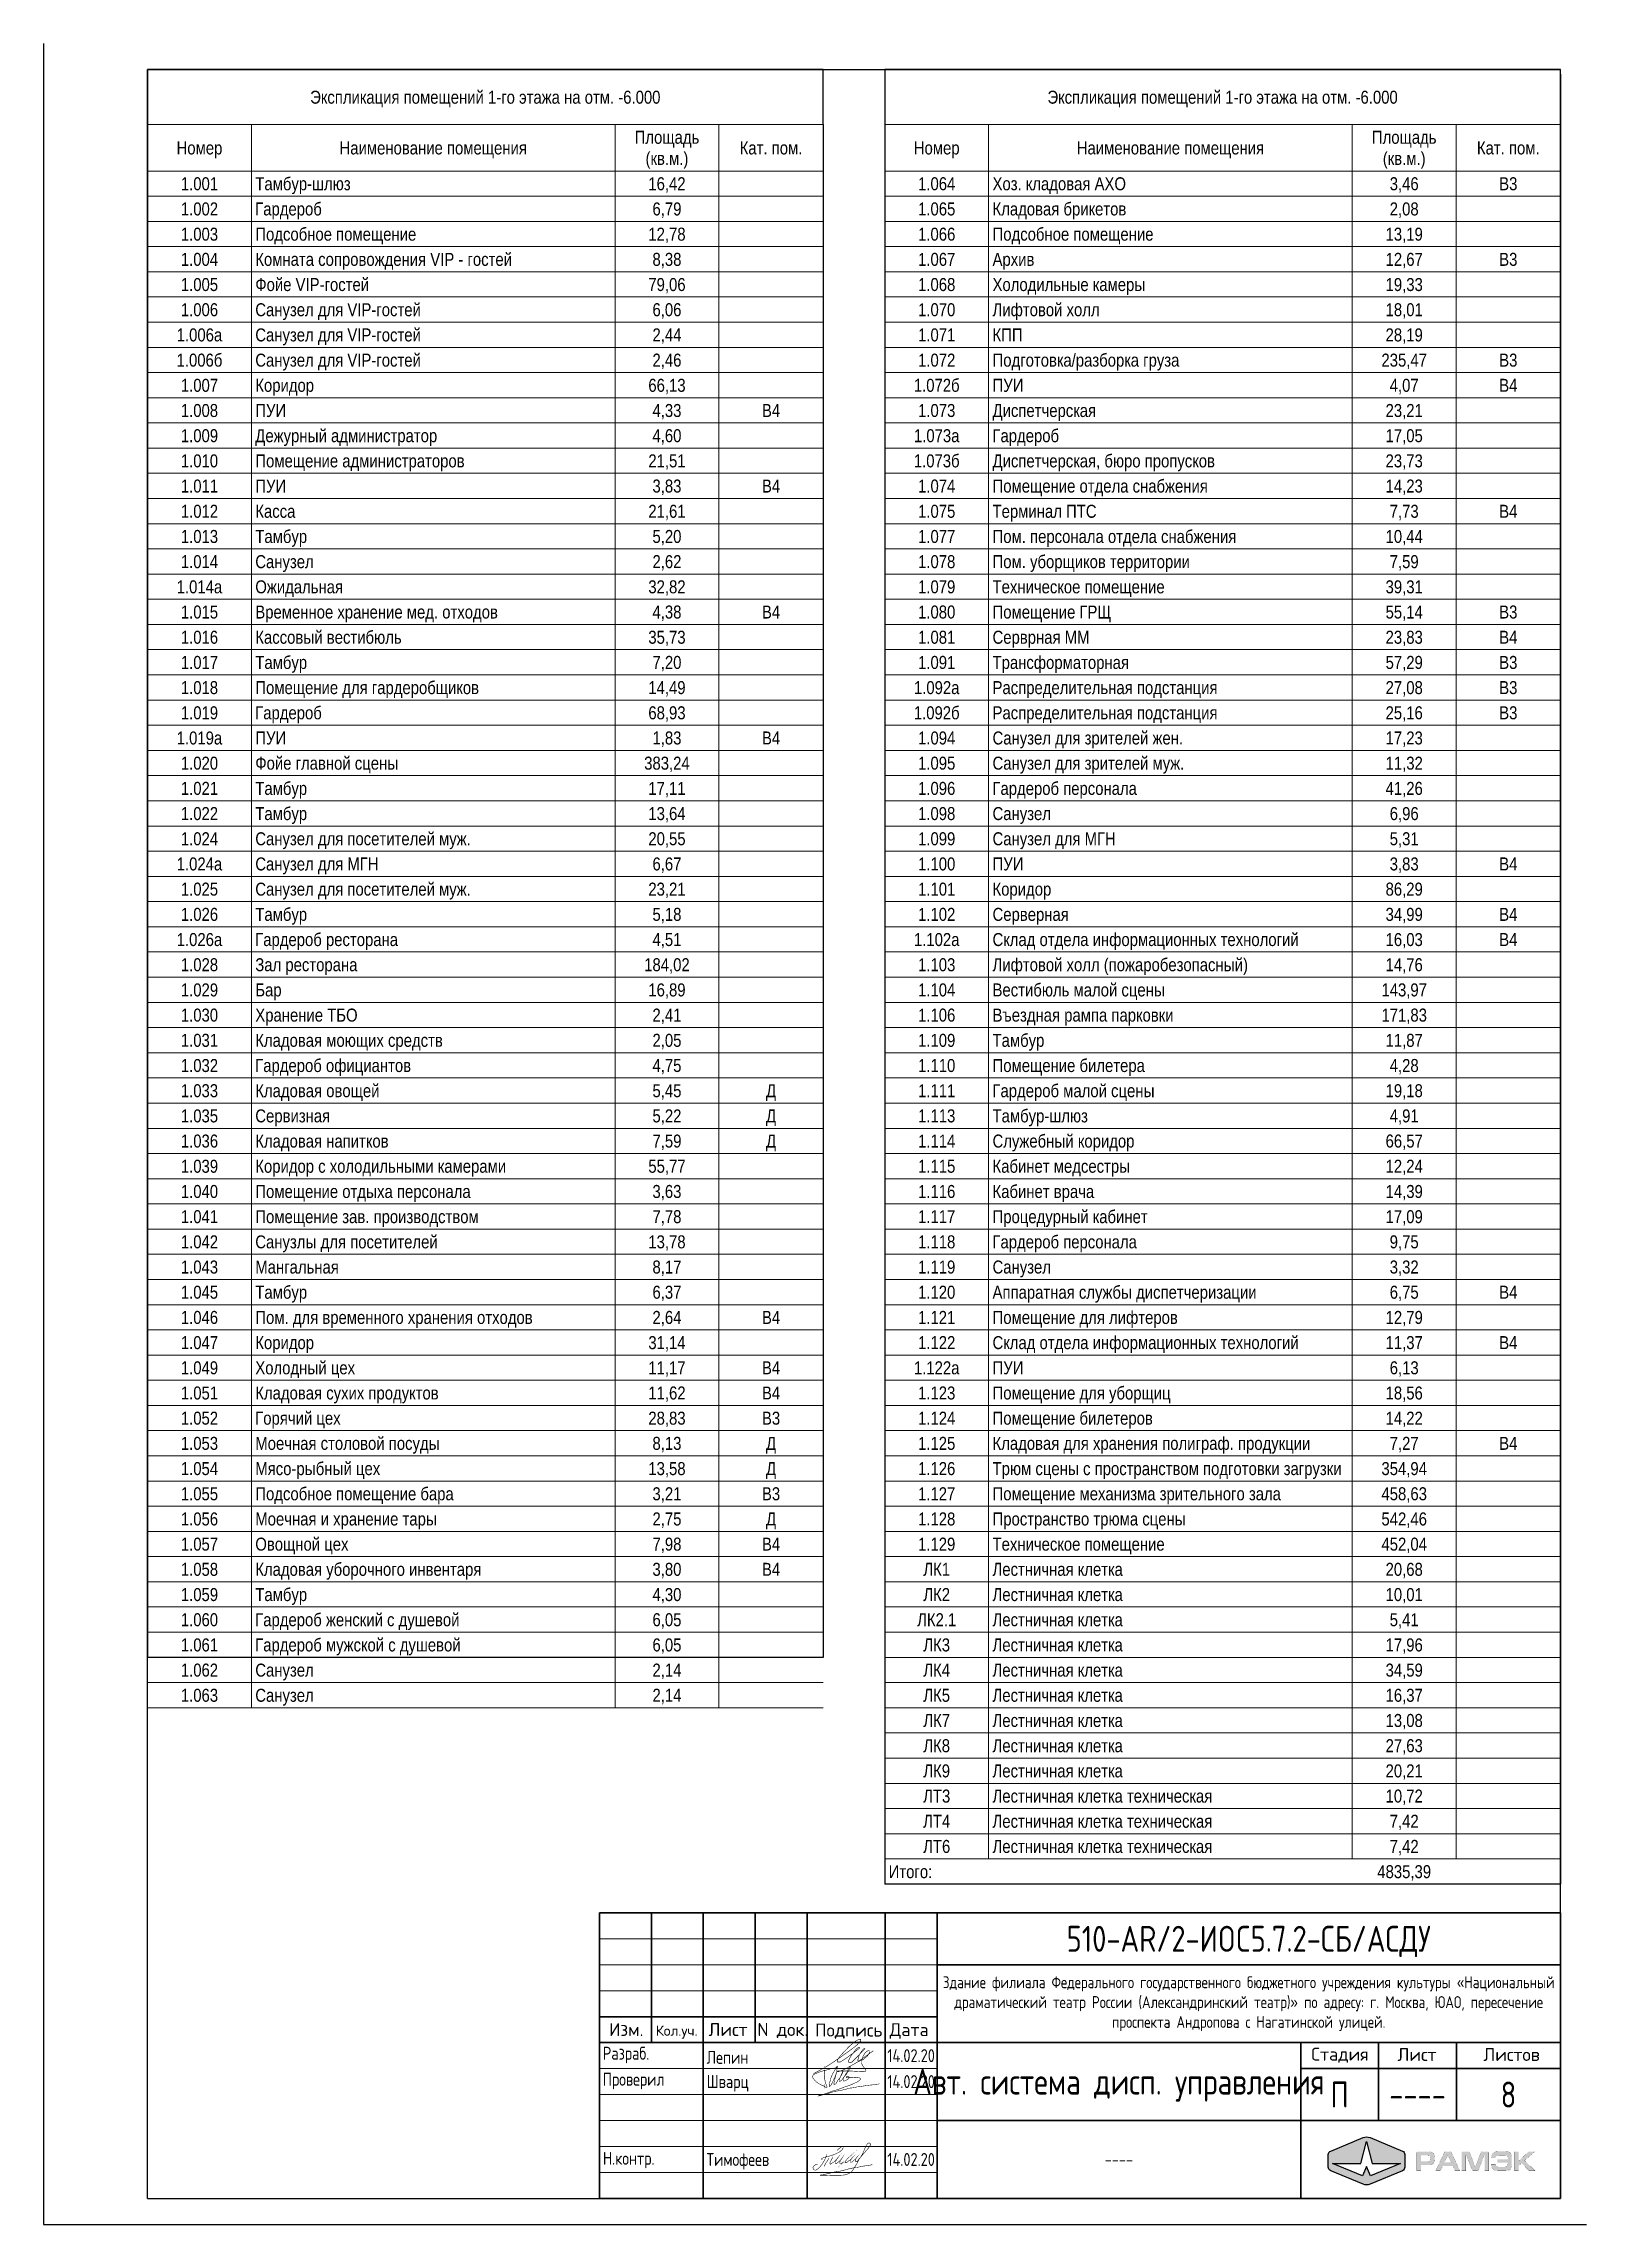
# Paper-space layout 'экспликация 1 этаж' of a CAD drawing. Header units: millimetres. Extents: x 0 to 297, y 0 to 420.
import ezdxf
from ezdxf.enums import TextEntityAlignment as Align

# ---------------------------------------------------------------- set-up
doc = ezdxf.new("R2010")
doc.units = ezdxf.units.MM
for name, color, linetype, lineweight in [('Графика спецификации', 7, 'Continuous', 9), ('Обычные линии', 7, 'Continuous', 25), ('Тонкие линии', 7, 'Continuous', 18)]:
    doc.layers.add(name, color=color, linetype=linetype, lineweight=lineweight)
doc.layers.add('Штамп', color=250, linetype='Continuous')
doc.styles.add('-ISOCPEUR-', font='ISOCPEUR.TTF', dxfattribs={"width": 0.8, "height": 2.5})
doc.styles.add('Arial Narrow_3', font='Arial Narrow.ttf', dxfattribs={"height": 2.5})

psp = doc.layouts.new('экспликация 1 этаж')

# ---------------------------------------------------------------- texts
at = {"layer": 'Графика спецификации', "char_height": 2.5, "line_spacing_factor": 0.974696, "style": 'Arial Narrow_3'}
for s, insert, width, attachment_point in [('Экспликация помещений 1-го этажа на отм. -6.000', (85.03, 410.93), 80.8399, 2), ('Экспликация помещений 1-го этажа на отм. -6.000', (226.97, 410.93), 80.8399, 2), ('Площадь\\P(кв.м.)', (120, 403.21), 14.9215, 2), ('Площадь\\P(кв.м.)', (261.93, 403.21), 14.9215, 2), ('Номер', (30, 401.16), 10.5617, 2), ('Наименование помещения', (75, 401.16), 43.3214, 2), ('Кат. пом.', (140.04, 401.16), 14.4609, 2), ('Номер', (171.93, 401.16), 10.5617, 2), ('Наименование помещения', (216.93, 401.16), 43.3214, 2), ('Кат. пом.', (281.97, 401.16), 14.4609, 2), ('1.001', (30, 394.26), 8.566, 2), ('Тамбур-шлюз', (40.75, 394.26), 22.0138, 1), ('16,42', (120, 394.26), 8.566, 2), ('1.064', (171.93, 394.26), 8.566, 2), ('Хоз. кладовая АХО', (182.68, 394.26), 30.8254, 1), ('3,46', (261.93, 394.26), 6.6625, 2), ('В3', (281.97, 394.26), 4.2063, 2), ('1.002', (30, 389.41), 8.566, 2), ('Гардероб', (40.75, 389.41), 15.3206, 1), ('6,79', (120, 389.41), 6.6625, 2), ('1.065', (171.93, 389.41), 8.566, 2), ('Кладовая брикетов', (182.68, 389.41), 30.8868, 1), ('2,08', (261.93, 389.41), 6.6625, 2), ('1.003', (30, 384.55), 8.566, 2), ('Подсобное помещение', (40.75, 384.55), 37.1501, 1), ('12,78', (120, 384.55), 8.566, 2), ('1.066', (171.93, 384.55), 8.566, 2), ('Подсобное помещение', (182.68, 384.55), 37.1501, 1), ('13,19', (261.93, 384.55), 8.566, 2), ('1.004', (30, 379.7), 8.566, 2), ('Комната сопровождения VIP - гостей', (40.75, 379.7), 59.256, 1), ('8,38', (120, 379.7), 6.6625, 2), ('1.067', (171.93, 379.7), 8.566, 2), ('Архив', (182.68, 379.7), 9.702, 1), ('12,67', (261.93, 379.7), 8.566, 2), ('В3', (281.97, 379.7), 4.2063, 2), ('1.005', (30, 374.85), 8.566, 2), ('Фойе VIP-гостей', (40.75, 374.85), 26.22, 1), ('79,06', (120, 374.85), 8.566, 2), ('1.068', (171.93, 374.85), 8.566, 2), ('Холодильные камеры', (182.68, 374.85), 35.3387, 1), ('19,33', (261.93, 374.85), 8.566, 2), ('1.006', (30, 370), 8.566, 2), ('Санузел для VIP-гостей', (40.75, 370), 38.194, 1), ('6,06', (120, 370), 6.6625, 2), ('1.070', (171.93, 370), 8.566, 2), ('Лифтовой холл', (182.68, 370), 24.7156, 1), ('18,01', (261.93, 370), 8.566, 2), ('1.006а', (30, 365.15), 10.4696, 2), ('Санузел для VIP-гостей', (40.75, 365.15), 38.194, 1), ('2,44', (120, 365.15), 6.6625, 2), ('1.071', (171.93, 365.15), 8.566, 2), ('КПП', (182.68, 365.15), 6.9695, 1), ('28,19', (261.93, 365.15), 8.566, 2), ('1.006б', (30, 360.29), 10.531, 2), ('Санузел для VIP-гостей', (40.75, 360.29), 38.194, 1), ('2,46', (120, 360.29), 6.6625, 2), ('1.072', (171.93, 360.29), 8.566, 2), ('Подготовка/разборка груза', (182.68, 360.29), 43.0757, 1), ('235,47', (261.93, 360.29), 10.4696, 2), ('В3', (281.97, 360.29), 4.2063, 2), ('1.007', (30, 355.44), 8.566, 2), ('Коридор', (40.75, 355.44), 13.5398, 1), ('66,13', (120, 355.44), 8.566, 2), ('1.072б', (171.93, 355.44), 10.531, 2), ('ПУИ', (182.68, 355.44), 7.1537, 1), ('4,07', (261.93, 355.44), 6.6625, 2), ('В4', (281.97, 355.44), 4.2063, 2), ('1.008', (30, 350.59), 8.566, 2), ('ПУИ', (40.75, 350.59), 7.1537, 1), ('4,33', (120, 350.59), 6.6625, 2), ('В4', (140.04, 350.59), 4.2063, 2), ('1.073', (171.93, 350.59), 8.566, 2), ('Диспетчерская', (182.68, 350.59), 23.948, 1), ('23,21', (261.93, 350.59), 8.566, 2), ('1.009', (30, 345.74), 8.566, 2), ('Дежурный администратор', (40.75, 345.74), 42.0011, 1), ('4,60', (120, 345.74), 6.6625, 2), ('1.073а', (171.93, 345.74), 10.4696, 2), ('Гардероб', (182.68, 345.74), 15.3206, 1), ('17,05', (261.93, 345.74), 8.566, 2), ('1.010', (30, 340.89), 8.566, 2), ('Помещение администраторов', (40.75, 340.89), 48.3259, 1), ('21,51', (120, 340.89), 8.566, 2), ('1.073б', (171.93, 340.89), 10.531, 2), ('Диспетчерская, бюро пропусков', (182.68, 340.89), 51.3961, 1), ('23,73', (261.93, 340.89), 8.566, 2), ('1.011', (30, 336.04), 8.566, 2), ('ПУИ', (40.75, 336.04), 7.1537, 1), ('3,83', (120, 336.04), 6.6625, 2), ('В4', (140.04, 336.04), 4.2063, 2), ('1.074', (171.93, 336.04), 8.566, 2), ('Помещение отдела снабжения', (182.68, 336.04), 49.7075, 1), ('14,23', (261.93, 336.04), 8.566, 2), ('1.012', (30, 331.18), 8.566, 2), ('Касса', (40.75, 331.18), 9.2415, 1), ('21,61', (120, 331.18), 8.566, 2), ('1.075', (171.93, 331.18), 8.566, 2), ('Терминал ПТС', (182.68, 331.18), 24.0708, 1), ('7,73', (261.93, 331.18), 6.6625, 2), ('В4', (281.97, 331.18), 4.2063, 2), ('1.013', (30, 326.33), 8.566, 2), ('Тамбур', (40.75, 326.33), 11.974, 1), ('5,20', (120, 326.33), 6.6625, 2), ('1.077', (171.93, 326.33), 8.566, 2), ('Пом. персонала отдела снабжения', (182.68, 326.33), 56.2472, 1), ('10,44', (261.93, 326.33), 8.566, 2), ('1.014', (30, 321.48), 8.566, 2), ('Санузел', (40.75, 321.48), 13.4784, 1), ('2,62', (120, 321.48), 6.6625, 2), ('1.078', (171.93, 321.48), 8.566, 2), ('Пом. уборщиков территории', (182.68, 321.48), 45.5626, 1), ('7,59', (261.93, 321.48), 6.6625, 2), ('1.014а', (30, 316.63), 10.4696, 2), ('Ожидальная', (40.75, 316.63), 20.2944, 1), ('32,82', (120, 316.63), 8.566, 2), ('1.079', (171.93, 316.63), 8.566, 2), ('Техническое помещение', (182.68, 316.63), 39.7906, 1), ('39,31', (261.93, 316.63), 8.566, 2), ('1.015', (30, 311.78), 8.566, 2), ('Временное хранение мед. отходов', (40.75, 311.78), 55.9708, 1), ('4,38', (120, 311.78), 6.6625, 2), ('В4', (140.04, 311.78), 4.2063, 2), ('1.080', (171.93, 311.78), 8.566, 2), ('Помещение ГРЩ', (182.68, 311.78), 27.4481, 1), ('55,14', (261.93, 311.78), 8.566, 2), ('В3', (281.97, 311.78), 4.2063, 2), ('1.016', (30, 306.92), 8.566, 2), ('Кассовый вестибюль', (40.75, 306.92), 33.8343, 1), ('35,73', (120, 306.92), 8.566, 2), ('1.081', (171.93, 306.92), 8.566, 2), ('Серврная ММ', (182.68, 306.92), 22.4436, 1), ('23,83', (261.93, 306.92), 8.566, 2), ('В4', (281.97, 306.92), 4.2063, 2), ('1.017', (30, 302.07), 8.566, 2), ('Тамбур', (40.75, 302.07), 11.974, 1), ('7,20', (120, 302.07), 6.6625, 2), ('1.091', (171.93, 302.07), 8.566, 2), ('Трансформаторная', (182.68, 302.07), 31.5009, 1), ('57,29', (261.93, 302.07), 8.566, 2), ('В3', (281.97, 302.07), 4.2063, 2), ('1.018', (30, 297.22), 8.566, 2), ('Помещение для гардеробщиков', (40.75, 297.22), 51.6418, 1), ('14,49', (120, 297.22), 8.566, 2), ('1.092а', (171.93, 297.22), 10.4696, 2), ('Распределительная подстанция', (182.68, 297.22), 51.9795, 1), ('27,08', (261.93, 297.22), 8.566, 2), ('В3', (281.97, 297.22), 4.2063, 2), ('1.019', (30, 292.37), 8.566, 2), ('Гардероб', (40.75, 292.37), 15.3206, 1), ('68,93', (120, 292.37), 8.566, 2), ('1.092б', (171.93, 292.37), 10.531, 2), ('Распределительная подстанция', (182.68, 292.37), 51.9795, 1), ('25,16', (261.93, 292.37), 8.566, 2), ('В3', (281.97, 292.37), 4.2063, 2), ('1.019а', (30, 287.52), 10.4696, 2), ('ПУИ', (40.75, 287.52), 7.1537, 1), ('1,83', (120, 287.52), 6.6625, 2), ('В4', (140.04, 287.52), 4.2063, 2), ('1.094', (171.93, 287.52), 8.566, 2), ('Санузел для зрителей жен.', (182.68, 287.52), 43.9354, 1), ('17,23', (261.93, 287.52), 8.566, 2), ('1.020', (30, 282.67), 8.566, 2), ('Фойе главной сцены', (40.75, 282.67), 33.0053, 1), ('383,24', (120, 282.67), 10.4696, 2), ('1.095', (171.93, 282.67), 8.566, 2), ('Санузел для зрителей муж.', (182.68, 282.67), 44.2117, 1), ('11,32', (261.93, 282.67), 8.566, 2), ('1.021', (30, 277.81), 8.566, 2), ('Тамбур', (40.75, 277.81), 11.974, 1), ('17,11', (120, 277.81), 8.566, 2), ('1.096', (171.93, 277.81), 8.566, 2), ('Гардероб персонала', (182.68, 277.81), 33.2816, 1), ('41,26', (261.93, 277.81), 8.566, 2), ('Тамбур', (40.75, 272.96), 11.974, 1), ('1.022', (30, 272.96), 8.566, 2), ('13,64', (120, 272.96), 8.566, 2), ('1.098', (171.93, 272.96), 8.566, 2), ('Санузел', (182.68, 272.96), 13.4784, 1), ('6,96', (261.93, 272.96), 6.6625, 2), ('1.024', (30, 268.11), 8.566, 2), ('Санузел для посетителей муж.', (40.75, 268.11), 49.7075, 1), ('20,55', (120, 268.11), 8.566, 2), ('1.099', (171.93, 268.11), 8.566, 2), ('Санузел для МГН', (182.68, 268.11), 28.4613, 1), ('5,31', (261.93, 268.11), 6.6625, 2), ('1.024а', (30, 263.26), 10.4696, 2), ('Санузел для МГН', (40.75, 263.26), 28.4613, 1), ('6,67', (120, 263.26), 6.6625, 2), ('1.100', (171.93, 263.26), 8.566, 2), ('ПУИ', (182.68, 263.26), 7.1537, 1), ('3,83', (261.93, 263.26), 6.6625, 2), ('В4', (281.97, 263.26), 4.2063, 2), ('1.025', (30, 258.41), 8.566, 2), ('Санузел для посетителей муж.', (40.75, 258.41), 49.7075, 1), ('23,21', (120, 258.41), 8.566, 2), ('1.101', (171.93, 258.41), 8.566, 2), ('Коридор', (182.68, 258.41), 13.5398, 1), ('86,29', (261.93, 258.41), 8.566, 2), ('1.026', (30, 253.55), 8.566, 2), ('Тамбур', (40.75, 253.55), 11.974, 1), ('5,18', (120, 253.55), 6.6625, 2), ('1.102', (171.93, 253.55), 8.566, 2), ('Серверная', (182.68, 253.55), 17.6233, 1), ('34,99', (261.93, 253.55), 8.566, 2), ('В4', (281.97, 253.55), 4.2063, 2), ('1.026а', (30, 248.7), 10.4696, 2), ('Гардероб ресторана', (40.75, 248.7), 32.8825, 1), ('4,51', (120, 248.7), 6.6625, 2), ('1.102а', (171.93, 248.7), 10.4696, 2), ('Склад отдела информационных технологий', (182.68, 248.7), 70.6467, 1), ('16,03', (261.93, 248.7), 8.566, 2), ('В4', (281.97, 248.7), 4.2063, 2), ('1.028', (30, 243.85), 8.566, 2), ('Зал ресторана', (40.75, 243.85), 23.5489, 1), ('184,02', (120, 243.85), 10.4696, 2), ('1.103', (171.93, 243.85), 8.566, 2), ('Лифтовой холл (пожаробезопасный)', (182.68, 243.85), 58.949, 1), ('14,76', (261.93, 243.85), 8.566, 2), ('1.029', (30, 239), 8.566, 2), ('Бар', (40.75, 239), 6.0791, 1), ('16,89', (120, 239), 8.566, 2), ('1.104', (171.93, 239), 8.566, 2), ('Вестибюль малой сцены', (182.68, 239), 39.8213, 1), ('143,97', (261.93, 239), 10.4696, 2), ('1.030', (30, 234.15), 8.566, 2), ('Хранение ТБО', (40.75, 234.15), 23.6717, 1), ('2,41', (120, 234.15), 6.6625, 2), ('1.106', (171.93, 234.15), 8.566, 2), ('Въездная рампа парковки', (182.68, 234.15), 41.8169, 1), ('171,83', (261.93, 234.15), 10.4696, 2), ('1.031', (30, 229.29), 8.566, 2), ('Кладовая моющих средств', (40.75, 229.29), 43.2907, 1), ('2,05', (120, 229.29), 6.6625, 2), ('1.109', (171.93, 229.29), 8.566, 2), ('Тамбур', (182.68, 229.29), 11.974, 1), ('11,87', (261.93, 229.29), 8.566, 2), ('1.032', (30, 224.44), 8.566, 2), ('Гардероб официантов', (40.75, 224.44), 35.9527, 1), ('4,75', (120, 224.44), 6.6625, 2), ('1.110', (171.93, 224.44), 8.566, 2), ('Помещение билетера', (182.68, 224.44), 35.1545, 1), ('4,28', (261.93, 224.44), 6.6625, 2), ('1.033', (30, 219.59), 8.566, 2), ('Кладовая овощей', (40.75, 219.59), 28.6455, 1), ('5,45', (120, 219.59), 6.6625, 2), ('\\fArial Narrow|b0|i0|c204|p34|;Д', (140.04, 219.59), 2.3334, 2), ('1.111', (171.93, 219.59), 8.566, 2), ('Гардероб малой сцены', (182.68, 219.59), 37.3651, 1), ('19,18', (261.93, 219.59), 8.566, 2), ('1.035', (30, 214.74), 8.566, 2), ('Сервизная', (40.75, 214.74), 17.3163, 1), ('5,22', (120, 214.74), 6.6625, 2), ('\\fArial Narrow|b0|i0|c204|p34|;Д', (140.04, 214.74), 2.3334, 2), ('1.113', (171.93, 214.74), 8.566, 2), ('Тамбур-шлюз', (182.68, 214.74), 22.0138, 1), ('4,91', (261.93, 214.74), 6.6625, 2), ('Служебный коридор', (182.68, 209.89), 32.7597, 1), ('1.036', (30, 209.89), 8.566, 2), ('Кладовая напитков', (40.75, 209.89), 30.7947, 1), ('7,59', (120, 209.89), 6.6625, 2), ('\\fArial Narrow|b0|i0|c204|p34|;Д', (140.04, 209.89), 2.3334, 2), ('1.114', (171.93, 209.89), 8.566, 2), ('66,57', (261.93, 209.89), 8.566, 2), ('1.039', (30, 205.04), 8.566, 2), ('Коридор с холодильными камерами', (40.75, 205.04), 57.9358, 1), ('55,77', (120, 205.04), 8.566, 2), ('1.115', (171.93, 205.04), 8.566, 2), ('Кабинет медсестры', (182.68, 205.04), 31.7772, 1), ('12,24', (261.93, 205.04), 8.566, 2), ('1.040', (30, 200.18), 8.566, 2), ('Помещение отдыха персонала', (40.75, 200.18), 49.7075, 1), ('3,63', (120, 200.18), 6.6625, 2), ('1.116', (171.93, 200.18), 8.566, 2), ('Кабинет врача', (182.68, 200.18), 23.4875, 1), ('14,39', (261.93, 200.18), 8.566, 2), ('1.041', (30, 195.33), 8.566, 2), ('Помещение зав. производством', (40.75, 195.33), 51.6111, 1), ('7,78', (120, 195.33), 6.6625, 2), ('1.117', (171.93, 195.33), 8.566, 2), ('Процедурный кабинет', (182.68, 195.33), 35.7992, 1), ('17,09', (261.93, 195.33), 8.566, 2), ('1.042', (30, 190.48), 8.566, 2), ('Санузлы для посетителей', (40.75, 190.48), 42.0933, 1), ('13,78', (120, 190.48), 8.566, 2), ('1.118', (171.93, 190.48), 8.566, 2), ('Гардероб персонала', (182.68, 190.48), 33.2816, 1), ('9,75', (261.93, 190.48), 6.6625, 2), ('1.043', (30, 185.63), 8.566, 2), ('Мангальная', (40.75, 185.63), 19.3426, 1), ('8,17', (120, 185.63), 6.6625, 2), ('1.119', (171.93, 185.63), 8.566, 2), ('Санузел', (182.68, 185.63), 13.4784, 1), ('3,32', (261.93, 185.63), 6.6625, 2), ('1.045', (30, 180.78), 8.566, 2), ('Тамбур', (40.75, 180.78), 11.974, 1), ('6,37', (120, 180.78), 6.6625, 2), ('1.120', (171.93, 180.78), 8.566, 2), ('Аппаратная службы диспетчеризации', (182.68, 180.78), 61.0368, 1), ('6,75', (261.93, 180.78), 6.6625, 2), ('В4', (281.97, 180.78), 4.2063, 2), ('1.046', (30, 175.92), 8.566, 2), ('Пом. для временного хранения отходов', (40.75, 175.92), 64.0456, 1), ('2,64', (120, 175.92), 6.6625, 2), ('В4', (140.04, 175.92), 4.2063, 2), ('1.121', (171.93, 175.92), 8.566, 2), ('Помещение для лифтеров', (182.68, 175.92), 42.7687, 1), ('12,79', (261.93, 175.92), 8.566, 2), ('1.047', (30, 171.07), 8.566, 2), ('Коридор', (40.75, 171.07), 13.5398, 1), ('31,14', (120, 171.07), 8.566, 2), ('1.122', (171.93, 171.07), 8.566, 2), ('Склад отдела информационных технологий', (182.68, 171.07), 70.6467, 1), ('11,37', (261.93, 171.07), 8.566, 2), ('В4', (281.97, 171.07), 4.2063, 2), ('1.049', (30, 166.22), 8.566, 2), ('Холодный цех', (40.75, 166.22), 23.0269, 1), ('11,17', (120, 166.22), 8.566, 2), ('В4', (140.04, 166.22), 4.2063, 2), ('1.122а', (171.93, 166.22), 10.4696, 2), ('ПУИ', (182.68, 166.22), 7.1537, 1), ('6,13', (261.93, 166.22), 6.6625, 2), ('1.051', (30, 161.37), 8.566, 2), ('Кладовая сухих продуктов', (40.75, 161.37), 42.3389, 1), ('11,62', (120, 161.37), 8.566, 2), ('В4', (140.04, 161.37), 4.2063, 2), ('1.123', (171.93, 161.37), 8.566, 2), ('Помещение для уборщиц', (182.68, 161.37), 41.1108, 1), ('18,56', (261.93, 161.37), 8.566, 2), ('1.052', (30, 156.52), 8.566, 2), ('Горячий цех', (40.75, 156.52), 19.7111, 1), ('28,83', (120, 156.52), 8.566, 2), ('В3', (140.04, 156.52), 4.2063, 2), ('1.124', (171.93, 156.52), 8.566, 2), ('Помещение билетеров', (182.68, 156.52), 36.9966, 1), ('14,22', (261.93, 156.52), 8.566, 2), ('1.053', (30, 151.67), 8.566, 2), ('Моечная столовой посуды', (40.75, 151.67), 42.6152, 1), ('8,13', (120, 151.67), 6.6625, 2), ('\\fArial Narrow|b0|i0|c204|p34|;Д', (140.04, 151.67), 2.3334, 2), ('1.125', (171.93, 151.67), 8.566, 2), ('Кладовая для хранения полиграф. продукции', (182.68, 151.67), 73.4099, 1), ('7,27', (261.93, 151.67), 6.6625, 2), ('В4', (281.97, 151.67), 4.2063, 2), ('Мясо-рыбный цех', (40.75, 146.81), 28.8911, 1), ('1.054', (30, 146.81), 8.566, 2), ('13,58', (120, 146.81), 8.566, 2), ('\\fArial Narrow|b0|i0|c204|p34|;Д', (140.04, 146.81), 2.3334, 2), ('1.126', (171.93, 146.81), 8.566, 2), ('Трюм сцены с пространством подготовки загрузки', (182.68, 146.81), 80.625, 1), ('354,94', (261.93, 146.81), 10.4696, 2), ('1.055', (30, 141.96), 8.566, 2), ('Подсобное помещение бара', (40.75, 141.96), 45.7776, 1), ('3,21', (120, 141.96), 6.6625, 2), ('В3', (140.04, 141.96), 4.2063, 2), ('1.127', (171.93, 141.96), 8.566, 2), ('Помещение механизма зрительного зала', (182.68, 141.96), 66.5632, 1), ('458,63', (261.93, 141.96), 10.4696, 2), ('1.056', (30, 137.11), 8.566, 2), ('Моечная и хранение тары', (40.75, 137.11), 42.0011, 1), ('2,75', (120, 137.11), 6.6625, 2), ('\\fArial Narrow|b0|i0|c204|p34|;Д', (140.04, 137.11), 2.3334, 2), ('1.128', (171.93, 137.11), 8.566, 2), ('Пространство трюма сцены', (182.68, 137.11), 44.6109, 1), ('542,46', (261.93, 137.11), 10.4696, 2), ('1.057', (30, 132.26), 8.566, 2), ('Овощной цех', (40.75, 132.26), 21.4918, 1), ('7,98', (120, 132.26), 6.6625, 2), ('В4', (140.04, 132.26), 4.2063, 2), ('1.129', (171.93, 132.26), 8.566, 2), ('Техническое помещение', (182.68, 132.26), 39.7906, 1), ('452,04', (261.93, 132.26), 10.4696, 2), ('1.058', (30, 127.41), 8.566, 2), ('Кладовая уборочного инвентаря', (40.75, 127.41), 52.2251, 1), ('3,80', (120, 127.41), 6.6625, 2), ('В4', (140.04, 127.41), 4.2063, 2), ('ЛК1', (171.93, 127.41), 6.1712, 2), ('Лестничная клетка', (182.68, 127.41), 30.1192, 1), ('20,68', (261.93, 127.41), 8.566, 2), ('1.059', (30, 122.55), 8.566, 2), ('Тамбур', (40.75, 122.55), 11.974, 1), ('4,30', (120, 122.55), 6.6625, 2), ('ЛК2', (171.93, 122.55), 6.1712, 2), ('Лестничная клетка', (182.68, 122.55), 30.1192, 1), ('10,01', (261.93, 122.55), 8.566, 2), ('1.060', (30, 117.7), 8.566, 2), ('Гардероб женский с душевой', (40.75, 117.7), 47.0978, 1), ('6,05', (120, 117.7), 6.6625, 2), ('ЛК2.1', (171.93, 117.7), 9.0266, 2), ('Лестничная клетка', (182.68, 117.7), 30.1192, 1), ('5,41', (261.93, 117.7), 6.6625, 2), ('1.061', (30, 112.85), 8.566, 2), ('Гардероб мужской с душевой', (40.75, 112.85), 47.3434, 1), ('6,05', (120, 112.85), 6.6625, 2), ('ЛК3', (171.93, 112.85), 6.1712, 2), ('Лестничная клетка', (182.68, 112.85), 30.1192, 1), ('17,96', (261.93, 112.85), 8.566, 2), ('1.062', (30, 108), 8.566, 2), ('Санузел', (40.75, 108), 13.4784, 1), ('2,14', (120, 108), 6.6625, 2), ('ЛК4', (171.93, 108), 6.1712, 2), ('Лестничная клетка', (182.68, 108), 30.1192, 1), ('34,59', (261.93, 108), 8.566, 2), ('1.063', (30, 103.15), 8.566, 2), ('Санузел', (40.75, 103.15), 13.4784, 1), ('2,14', (120, 103.15), 6.6625, 2), ('ЛК5', (171.93, 103.15), 6.1712, 2), ('Лестничная клетка', (182.68, 103.15), 30.1192, 1), ('16,37', (261.93, 103.15), 8.566, 2), ('ЛК7', (171.93, 98.3), 6.1712, 2), ('Лестничная клетка', (182.68, 98.3), 30.1192, 1), ('13,08', (261.93, 98.3), 8.566, 2), ('ЛК8', (171.93, 93.44), 6.1712, 2), ('Лестничная клетка', (182.68, 93.44), 30.1192, 1), ('27,63', (261.93, 93.44), 8.566, 2), ('ЛК9', (171.93, 88.59), 6.1712, 2), ('Лестничная клетка', (182.68, 88.59), 30.1192, 1), ('20,21', (261.93, 88.59), 8.566, 2), ('ЛТ3', (171.93, 83.74), 6.294, 2), ('Лестничная клетка техническая', (182.68, 83.74), 50.8128, 1), ('10,72', (261.93, 83.74), 8.566, 2), ('ЛТ4', (171.93, 78.89), 6.294, 2), ('Лестничная клетка техническая', (182.68, 78.89), 50.8128, 1), ('7,42', (261.93, 78.89), 6.6625, 2), ('ЛТ6', (171.93, 74.04), 6.294, 2), ('Лестничная клетка техническая', (182.68, 74.04), 50.8128, 1), ('7,42', (261.93, 74.04), 6.6625, 2), ('Итого:', (162.68, 69.18), 10.0705, 1), ('4835,39', (261.93, 69.18), 12.3731, 2)]:
    psp.add_mtext(s, dxfattribs=dict(at, insert=insert, width=width, attachment_point=attachment_point))

# ---------------------------------------------------------------- blocks, each defined once
blk = doc.blocks.new('LOGO-RAMEC')
h = blk.add_hatch(color=160)
h.dxf.hatch_style = 1
h.paths.add_polyline_path([(13.71, 1.82), (7.72, 4.32, 0.200197), (6.43, 4.32), (0.44, 1.82, 0.302672), (0, 1.16), (0, -1.16, 0.302672), (0.44, -1.82), (6.43, -4.32, 0.200197), (7.72, -4.32), (13.71, -1.82, 0.302672), (14.15, -1.16), (14.15, 1.16, 0.302672)])
h.paths.add_polyline_path([(6.01, -0.48), (7.08, 3.61), (8.14, -0.48), (13.38, -0.48), (7.81, -2.77), (7.08, -1.05), (6.34, -2.77), (0.77, -0.48)], flags=16)
h = blk.add_hatch(color=160)
h.dxf.hatch_style = 1
h.paths.add_polyline_path([(18.03, 1.72), (17.48, 1.72), (16.59, 1.72, 0.414214), (16.39, 1.52), (16.39, 1.28), (16.39, 0.83), (16.39, 0.39), (16.39, -0.06), (16.39, -0.51), (16.39, -0.94), (16.39, -1.39), (16.39, -1.84), (16.76, -1.84), (17.15, -1.84), (17.15, -1.32), (17.15, -0.78), (17.51, -0.78), (17.86, -0.78), (18.22, -0.78), (18.57, -0.78), (19, -0.74), (19.31, -0.6), (19.53, -0.36), (19.65, -0.01), (19.69, 0.48), (19.65, 0.95), (19.53, 1.3), (19.31, 1.55), (19, 1.68), (18.57, 1.72)])
h.paths.add_polyline_path([(18.43, 1.01), (18.63, 0.99), (18.78, 0.93), (18.87, 0.82), (18.91, 0.66), (18.93, 0.48), (18.91, 0.27), (18.87, 0.11), (18.77, 0), (18.63, -0.06), (18.43, -0.08), (18.11, -0.08), (17.8, -0.08), (17.48, -0.08), (17.15, -0.08), (17.15, 0.47), (17.15, 1.01), (17.47, 1.01), (17.78, 1.01), (18.11, 1.01)], flags=16)
h.paths.add_polyline_path([(23.75, -0.51), (23.54, -0.06), (23.33, 0.38), (23.11, 0.83), (22.91, 1.28), (22.74, 1.61, 0.284079), (22.57, 1.72), (22.12, 1.72), (21.68, 1.72, 0.284079), (21.5, 1.61), (21.34, 1.28), (21.14, 0.83), (20.92, 0.39), (20.71, -0.06), (20.49, -0.51), (20.29, -0.94), (20.07, -1.39), (19.86, -1.84), (20.31, -1.84), (20.75, -1.84), (20.97, -1.39), (21.17, -0.94), (21.63, -0.94), (22.12, -0.94), (22.59, -0.94), (23.07, -0.94), (23.27, -1.39), (23.48, -1.84), (23.93, -1.84), (24.38, -1.84), (24.17, -1.4), (23.95, -0.95)])
h.paths.add_polyline_path([(22.75, -0.27), (22.43, -0.27), (22.12, -0.27), (21.8, -0.27), (21.48, -0.27), (21.63, 0.05), (21.79, 0.39), (21.95, 0.72), (22.11, 1.06), (22.14, 1.06), (22.3, 0.72), (22.45, 0.39), (22.6, 0.07)], flags=16)
h.paths.add_polyline_path([(24.68, -0.51), (24.68, -0.94), (24.68, -1.39), (24.68, -1.84), (25.07, -1.84), (25.45, -1.84), (25.45, -1.49), (25.45, -1.12), (25.45, -0.77), (25.45, -0.41), (25.45, -0.06), (25.45, 0.3), (25.45, 0.66), (25.45, 1.01), (25.55, 1.01), (25.69, 0.66), (25.82, 0.3), (25.97, -0.06), (26.1, -0.41), (26.23, -0.77), (26.37, -1.12), (26.51, -1.48), (26.6, -1.71, 0.314645), (26.79, -1.84), (27.19, -1.84), (27.6, -1.84, 0.311598), (27.79, -1.71), (27.87, -1.49), (28.01, -1.12), (28.15, -0.77), (28.29, -0.41), (28.42, -0.06), (28.57, 0.3), (28.7, 0.66), (28.83, 1.01), (28.94, 1.01), (28.94, 0.66), (28.94, 0.3), (28.94, -0.06), (28.94, -0.41), (28.94, -0.77), (28.94, -1.12), (28.94, -1.48), (28.94, -1.84), (29.32, -1.84), (29.71, -1.84), (29.71, -1.4), (29.71, -0.95), (29.71, -0.51), (29.71, -0.06), (29.71, 0.38), (29.71, 0.83), (29.71, 1.28), (29.71, 1.52, 0.414214), (29.51, 1.72), (29.35, 1.72), (28.99, 1.72), (28.64, 1.72), (28.42, 1.72, 0.319979), (28.23, 1.58), (28.15, 1.36), (28.02, 1.01), (27.89, 0.66), (27.75, 0.3), (27.62, -0.06), (27.48, -0.42), (27.35, -0.77), (27.22, -1.14), (27.17, -1.14), (27.05, -0.77), (26.91, -0.42), (26.78, -0.07), (26.65, 0.3), (26.51, 0.65), (26.38, 1.01), (26.25, 1.36), (26.16, 1.59, 0.311598), (25.97, 1.72), (25.76, 1.72), (25.4, 1.72), (25.04, 1.72), (24.88, 1.72, 0.414214), (24.68, 1.52), (24.68, 1.28), (24.68, 0.83), (24.68, 0.39), (24.68, -0.06)])
h.paths.add_polyline_path([(32.07, -1.84), (32.43, -1.84), (32.79, -1.84), (33.25, -1.8), (33.58, -1.67), (33.8, -1.44), (33.92, -1.08), (33.96, -0.58), (33.96, -0.06), (33.96, 0.47), (33.92, 0.99), (33.79, 1.36), (33.55, 1.61), (33.21, 1.73), (32.72, 1.76), (32.4, 1.76), (32.09, 1.76), (31.77, 1.76), (31.45, 1.76), (31.03, 1.73), (30.69, 1.62), (30.42, 1.4), (30.26, 1.06), (30.2, 0.54), (30.59, 0.54), (30.97, 0.54), (30.99, 0.73), (31.05, 0.88), (31.18, 0.98), (31.35, 1.04), (31.59, 1.06), (32.07, 1.06), (32.57, 1.06), (32.83, 1.05), (33.01, 1), (33.12, 0.89), (33.18, 0.71), (33.19, 0.43), (33.19, 0.28), (32.72, 0.28), (32.24, 0.28), (31.77, 0.28), (31.28, 0.28), (31.28, -0.34), (31.76, -0.34), (32.23, -0.34), (32.71, -0.34), (33.19, -0.34), (33.19, -0.48), (33.17, -0.76), (33.09, -0.94), (32.97, -1.06), (32.8, -1.11), (32.57, -1.14), (32.09, -1.14), (31.59, -1.14), (31.35, -1.11), (31.18, -1.08), (31.05, -0.98), (30.99, -0.82), (30.97, -0.6), (30.59, -0.6), (30.2, -0.6), (30.23, -1.1), (30.34, -1.45), (30.54, -1.67), (30.88, -1.8), (31.36, -1.84), (31.72, -1.84)])
h.paths.add_polyline_path([(34.47, -0.51), (34.47, -0.94), (34.47, -1.39), (34.47, -1.84), (34.84, -1.84), (35.23, -1.84), (35.23, -1.46), (35.23, -1.08), (35.23, -0.91), (35.53, -0.65), (35.79, -0.42), (36.06, -0.7), (36.43, -1.08), (36.8, -1.45), (37.17, -1.84), (37.73, -1.84), (38.3, -1.84), (37.82, -1.37), (37.32, -0.89), (36.83, -0.42), (36.34, 0.05), (36.81, 0.47), (37.28, 0.89), (37.76, 1.3), (38.23, 1.72), (37.66, 1.72), (37.08, 1.72), (36.74, 1.39), (36.38, 1.06), (36.03, 0.72), (35.23, -0.03), (35.23, 0.39), (35.23, 0.72), (35.23, 1.06), (35.23, 1.39), (35.23, 1.72), (34.84, 1.72), (34.47, 1.72), (34.47, 1.28), (34.47, 0.83), (34.47, 0.39), (34.47, -0.06)])
at = {"color": 160}
blk.add_lwpolyline([(6.43, -4.32), (0.44, -1.82, -0.302672), (0, -1.16), (0, 1.16, -0.302672), (0.44, 1.82), (6.43, 4.32, -0.200197), (7.72, 4.32), (13.71, 1.82, -0.302672), (14.15, 1.16), (14.15, -1.16, -0.302672), (13.71, -1.82), (7.72, -4.32, -0.200197)], format="xyb", close=True, dxfattribs=at)
blk.add_lwpolyline([(7.08, -1.05), (6.34, -2.77), (0.77, -0.48), (6.01, -0.48), (7.08, 3.61), (8.14, -0.48), (13.38, -0.48), (7.81, -2.77)], close=True, dxfattribs=at)
at = {"color": 160, "lineweight": 25, "const_width": 0.02}
for points in [[(17.15, -0.78), (17.51, -0.78), (17.86, -0.78), (18.22, -0.78), (18.57, -0.78), (19, -0.74), (19.31, -0.6), (19.53, -0.36), (19.65, -0.01), (19.69, 0.48), (19.65, 0.95), (19.53, 1.3), (19.31, 1.55), (19, 1.68), (18.57, 1.72), (18.03, 1.72), (17.48, 1.72), (16.59, 1.72, 0.414214), (16.39, 1.52), (16.39, 1.28), (16.39, 0.83), (16.39, 0.39), (16.39, -0.06), (16.39, -0.51), (16.39, -0.94), (16.39, -1.39), (16.39, -1.84), (16.76, -1.84), (17.15, -1.84), (17.15, -1.32)], [(20.75, -1.84), (20.97, -1.39), (21.17, -0.94), (21.63, -0.94), (22.12, -0.94), (22.59, -0.94), (23.07, -0.94), (23.27, -1.39), (23.48, -1.84), (23.93, -1.84), (24.38, -1.84), (24.17, -1.4), (23.95, -0.95), (23.75, -0.51), (23.54, -0.06), (23.33, 0.38), (23.11, 0.83), (22.91, 1.28), (22.74, 1.61, 0.284079), (22.57, 1.72), (22.12, 1.72), (21.68, 1.72, 0.284079), (21.5, 1.61), (21.34, 1.28), (21.14, 0.83), (20.92, 0.39), (20.71, -0.06), (20.49, -0.51), (20.29, -0.94), (20.07, -1.39), (19.86, -1.84), (20.31, -1.84)], [(24.68, 1.52), (24.68, 1.28), (24.68, 0.83), (24.68, 0.39), (24.68, -0.06), (24.68, -0.51), (24.68, -0.94), (24.68, -1.39), (24.68, -1.84), (25.07, -1.84), (25.45, -1.84), (25.45, -1.49), (25.45, -1.12), (25.45, -0.77), (25.45, -0.41), (25.45, -0.06), (25.45, 0.3), (25.45, 0.66), (25.45, 1.01), (25.55, 1.01), (25.69, 0.66), (25.82, 0.3), (25.97, -0.06), (26.1, -0.41), (26.23, -0.77), (26.37, -1.12), (26.51, -1.48), (26.6, -1.71, 0.314645), (26.79, -1.84), (27.19, -1.84), (27.6, -1.84, 0.311598), (27.79, -1.71), (27.87, -1.49), (28.01, -1.12), (28.15, -0.77), (28.29, -0.41), (28.42, -0.06), (28.57, 0.3), (28.7, 0.66), (28.83, 1.01), (28.94, 1.01), (28.94, 0.66), (28.94, 0.3), (28.94, -0.06), (28.94, -0.41), (28.94, -0.77), (28.94, -1.12), (28.94, -1.48), (28.94, -1.84), (29.32, -1.84), (29.71, -1.84), (29.71, -1.4), (29.71, -0.95), (29.71, -0.51), (29.71, -0.06), (29.71, 0.38), (29.71, 0.83), (29.71, 1.28), (29.71, 1.52, 0.414214), (29.51, 1.72), (29.35, 1.72), (28.99, 1.72), (28.64, 1.72), (28.42, 1.72, 0.319979), (28.23, 1.58), (28.15, 1.36), (28.02, 1.01), (27.89, 0.66), (27.75, 0.3), (27.62, -0.06), (27.48, -0.42), (27.35, -0.77), (27.22, -1.14), (27.17, -1.14), (27.05, -0.77), (26.91, -0.42), (26.78, -0.07), (26.65, 0.3), (26.51, 0.65), (26.38, 1.01), (26.25, 1.36), (26.16, 1.59, 0.311598), (25.97, 1.72), (25.76, 1.72), (25.4, 1.72), (25.04, 1.72), (24.88, 1.72, 0.414214)]]:
    blk.add_lwpolyline(points, format="xyb", close=True, dxfattribs=at)
for points in [[(17.15, -0.08), (17.15, 0.47), (17.15, 1.01), (17.47, 1.01), (17.78, 1.01), (18.11, 1.01), (18.43, 1.01), (18.63, 0.99), (18.78, 0.93), (18.87, 0.82), (18.91, 0.66), (18.93, 0.48), (18.91, 0.27), (18.87, 0.11), (18.77, 0), (18.63, -0.06), (18.43, -0.08), (18.11, -0.08), (17.8, -0.08), (17.48, -0.08)], [(21.48, -0.27), (21.63, 0.05), (21.79, 0.39), (21.95, 0.72), (22.11, 1.06), (22.14, 1.06), (22.3, 0.72), (22.45, 0.39), (22.6, 0.07), (22.75, -0.27), (22.43, -0.27), (22.12, -0.27), (21.8, -0.27)], [(31.28, 0.28), (31.28, -0.34), (31.76, -0.34), (32.23, -0.34), (32.71, -0.34), (33.19, -0.34), (33.19, -0.48), (33.17, -0.76), (33.09, -0.94), (32.97, -1.06), (32.8, -1.11), (32.57, -1.14), (32.09, -1.14), (31.59, -1.14), (31.35, -1.11), (31.18, -1.08), (31.05, -0.98), (30.99, -0.82), (30.97, -0.6), (30.59, -0.6), (30.2, -0.6), (30.23, -1.1), (30.34, -1.45), (30.54, -1.67), (30.88, -1.8), (31.36, -1.84), (31.72, -1.84), (32.07, -1.84), (32.43, -1.84), (32.79, -1.84), (33.25, -1.8), (33.58, -1.67), (33.8, -1.44), (33.92, -1.08), (33.96, -0.58), (33.96, -0.06), (33.96, 0.47), (33.92, 0.99), (33.79, 1.36), (33.55, 1.61), (33.21, 1.73), (32.72, 1.76), (32.4, 1.76), (32.09, 1.76), (31.77, 1.76), (31.45, 1.76), (31.03, 1.73), (30.69, 1.62), (30.42, 1.4), (30.26, 1.06), (30.2, 0.54), (30.59, 0.54), (30.97, 0.54), (30.99, 0.73), (31.05, 0.88), (31.18, 0.98), (31.35, 1.04), (31.59, 1.06), (32.07, 1.06), (32.57, 1.06), (32.83, 1.05), (33.01, 1), (33.12, 0.89), (33.18, 0.71), (33.19, 0.43), (33.19, 0.28), (32.72, 0.28), (32.24, 0.28), (31.77, 0.28)], [(35.23, 1.72), (34.84, 1.72), (34.47, 1.72), (34.47, 1.28), (34.47, 0.83), (34.47, 0.39), (34.47, -0.06), (34.47, -0.51), (34.47, -0.94), (34.47, -1.39), (34.47, -1.84), (34.84, -1.84), (35.23, -1.84), (35.23, -1.46), (35.23, -1.08), (35.23, -0.91), (35.53, -0.65), (35.79, -0.42), (36.06, -0.7), (36.43, -1.08), (36.8, -1.45), (37.17, -1.84), (37.73, -1.84), (38.3, -1.84), (37.82, -1.37), (37.32, -0.89), (36.83, -0.42), (36.34, 0.05), (36.81, 0.47), (37.28, 0.89), (37.76, 1.3), (38.23, 1.72), (37.66, 1.72), (37.08, 1.72), (36.74, 1.39), (36.38, 1.06), (36.03, 0.72), (35.23, -0.03), (35.23, 0.39), (35.23, 0.72), (35.23, 1.06), (35.23, 1.39)]]:
    blk.add_lwpolyline(points, close=True, dxfattribs=at)
blk = doc.blocks.new('Лепин')
at = {"color": 172, "const_width": 0.107}
blk.add_lwpolyline([(1.21, -0.94), (1.94, -0.6), (2.37, -0.34), (3.2, 0.1), (4.23, 0.71), (5.16, 1.35), (6.44, 2.22), (8.49, 3.7), (9.6, 4.56), (10.28, 5.31), (10.28, 5.64), (10.06, 5.64), (9.71, 5.53), (9.2, 5.21), (8.06, 4.25), (7.1, 3.24), (6.36, 2.43), (5.8, 1.67), (5.8, 1.38), (5.87, 1.27), (6.35, 1.25), (7.52, 2.02), (8.85, 2.98), (10.04, 3.92), (10.05, 4.1), (9.9, 4.1), (9.48, 3.82), (9.1, 3.32), (8.56, 2.62), (8.21, 2.07), (7.97, 1.59), (7.97, 1.37), (8.04, 1.16), (8.49, 1.16), (8.76, 1.41), (11.12, 3.8), (11.06, 3.87), (10.87, 3.81), (10.42, 3.26), (10.05, 2.72), (9.84, 1.99), (9.73, 1.58), (9.91, 1.38), (10.73, 1.72), (11.64, 2.48), (12.01, 3.11), (11.98, 3.43), (11.68, 3.44), (11.15, 3.06), (10.75, 2.4), (10.45, 1.54), (10.45, 1.06), (10.62, 0.65), (10.99, 0.15), (11.29, -0.17), (11.3, -0.37), (11.2, -0.55), (10.75, -0.61), (9.94, -0.56), (8.13, -0.44), (7.2, -0.44), (6.39, -0.44), (5.86, -0.45), (5.79, -0.53), (5.9, -0.62), (6.89, -0.28), (8.41, 0.53), (9.7, 1.28), (12.73, 3.43)], dxfattribs=at)
blk = doc.blocks.new('Тимофеев')
at = {"color": 184, "ltscale": 200, "const_width": 0.1}
for points in [[(4.97, 3.02), (4.43, 2.01), (4.37, 1.83), (4.37, 1.69), (4.43, 1.57), (4.53, 1.61), (4.68, 1.72), (5.17, 2.06), (5.54, 2.39), (5.82, 2.76), (5.96, 2.92), (5.67, 2.51), (5.46, 2.07), (5.45, 1.83), (5.49, 1.7), (5.57, 1.7), (5.75, 1.81), (5.92, 1.96), (6.23, 2.21), (6.53, 2.52), (6.68, 2.73), (6.41, 2.27), (6.28, 1.96), (6.31, 1.76), (6.41, 1.72), (6.62, 1.77), (6.86, 1.92), (7.32, 2.25), (7.67, 2.58), (7.59, 2.51), (7.53, 2.36), (7.36, 2.21), (7.28, 2.02), (7.29, 1.92), (7.34, 1.89), (7.45, 1.87), (7.62, 1.92), (7.7, 2), (7.85, 2.12), (8.04, 2.27), (8.28, 2.49), (8.47, 2.67), (8.64, 2.8), (8.73, 2.92), (8.85, 3.02), (8.72, 2.89), (8.59, 2.76), (8.52, 2.62), (8.36, 2.45), (8.28, 2.29), (8.27, 2.13), (8.28, 2.02), (8.36, 1.97), (8.45, 1.97), (8.65, 2.01), (8.8, 2.18), (8.92, 2.3), (9.2, 2.53), (9.41, 2.72), (9.61, 2.97), (9.48, 2.85), (9.37, 2.63), (9.3, 2.54), (9.28, 2.44), (9.26, 2.29), (9.3, 2.18), (9.38, 2.08), (9.61, 2.07), (10.03, 2.67), (10.42, 3.11), (10.66, 3.39), (10.86, 3.63), (11.13, 3.92), (11.01, 3.79), (11.23, 4.03), (11.37, 4.22), (11.59, 4.46), (11.71, 4.59), (12.04, 5.08), (12.04, 5.08), (12.04, 5.08), (12.14, 5.26), (12.15, 5.4), (12.14, 5.54), (12.08, 5.62), (11.96, 5.68), (11.89, 5.69), (11.77, 5.66), (11.67, 5.61), (11.62, 5.55), (11.54, 5.45), (11.49, 5.37), (11.38, 5.25), (11.31, 5.12), (11.28, 5.02), (11.23, 4.93), (11.18, 4.83), (11.14, 4.73), (11.06, 4.52), (10.99, 4.34), (10.93, 4.16), (10.93, 4.16), (10.82, 3.89), (10.82, 3.89), (10.7, 3.68), (10.65, 3.56), (10.58, 3.44), (10.34, 3.07), (10.18, 2.81), (10.02, 2.6), (9.83, 2.26), (9.69, 1.95), (9.58, 1.72), (9.47, 1.6), (9.38, 1.42), (9.25, 1.17), (9.09, 0.98), (8.97, 0.76), (8.89, 0.62), (8.77, 0.47), (8.67, 0.31), (8.59, 0.2), (8.44, 0.07), (8.32, 0), (8.15, -0.13), (7.9, -0.22), (7.76, -0.31), (7.64, -0.33), (7.38, -0.42), (7.26, -0.45), (7.16, -0.49), (7.06, -0.5), (6.81, -0.52), (6.46, -0.54), (6.33, -0.55), (6.04, -0.57), (5.89, -0.55), (5.59, -0.56), (5.38, -0.55), (5.38, -0.55), (5.38, -0.55), (5.38, -0.55), (3.97, -0.53), (3.97, -0.53), (3.97, -0.53), (3.97, -0.53), (3.63, -0.55), (3.05, -0.55), (3.05, -0.55), (2.71, -0.55), (2.54, -0.57), (2.52, -0.53), (2.57, -0.5), (2.74, -0.48), (2.85, -0.47), (3.11, -0.43), (3.36, -0.37), (3.6, -0.3), (3.79, -0.27), (4.14, -0.19), (4.14, -0.19), (4.41, -0.13), (4.41, -0.13), (4.41, -0.13), (4.7, -0.05), (5.39, 0.12), (5.39, 0.12), (5.39, 0.12), (5.39, 0.12), (5.95, 0.19), (6.24, 0.24), (6.6, 0.31), (6.8, 0.36), (6.8, 0.36), (7.34, 0.5), (7.34, 0.5), (7.7, 0.6), (7.7, 0.6), (7.92, 0.66), (7.97, 0.69), (8.31, 0.78), (8.61, 0.81), (8.77, 0.86), (8.92, 0.89), (9.25, 0.93), (9.52, 0.96), (9.73, 1), (10, 1.06), (10.19, 1.1), (10.36, 1.13), (10.47, 1.14), (10.63, 1.17), (10.76, 1.22), (11.12, 1.26), (11.42, 1.32), (11.7, 1.37), (12.05, 1.4), (12.33, 1.45), (12.4, 1.49), (12.56, 1.52)], [(2.92, 2.51), (2.86, 2.47), (2.76, 2.5), (2.77, 2.67), (3.12, 2.83), (3.58, 3.02), (4.26, 3.15), (4.82, 3.31), (5.71, 3.68), (6.12, 3.89), (6.4, 4.09), (6.72, 4.38), (6.92, 4.75), (6.94, 5.02), (6.9, 5.07), (6.84, 5.08), (6.62, 4.95), (6.17, 4.63), (5.75, 4.24)], [(2.05, 1.63), (1.6, 1.49), (1.2, 1.19), (1.1, 0.95), (1.15, 0.72), (1.25, 0.56), (1.46, 0.45), (1.66, 0.45), (1.97, 0.63), (2.31, 0.91), (2.81, 1.5), (3.36, 2.4), (3.57, 2.88), (3.72, 3.21), (3.72, 3.53)], [(3.25, 1.16), (3.52, 1.69), (3.98, 2.39), (4.18, 2.78)]]:
    blk.add_lwpolyline(points, dxfattribs=at)
blk = doc.blocks.new('Шварц')
at = {"color": 174, "ltscale": 200, "const_width": 0.1}
blk.add_lwpolyline([(3.36, 4.75), (3.35, 4.56), (3.37, 4.24), (3.35, 3.94), (3.35, 3.65), (3.36, 3.39), (3.36, 3.45), (3.37, 3.28), (3.38, 3.1), (3.4, 2.83), (3.42, 2.71), (3.44, 2.55), (3.5, 2.36), (3.54, 2.2), (3.62, 2.01), (3.69, 1.87), (3.73, 1.77), (3.79, 1.6), (3.83, 1.52), (3.82, 1.43), (3.75, 1.41), (3.56, 1.41), (3.41, 1.5), (3.25, 1.58), (3.16, 1.66), (2.97, 1.75), (2.86, 1.79), (2.57, 1.91), (2.42, 2.01), (2.32, 2.06), (2.2, 2.14), (2.05, 2.24), (1.93, 2.31), (1.79, 2.43), (1.67, 2.56), (1.56, 2.63), (1.48, 2.71), (1.42, 2.76), (1.38, 2.83), (1.3, 2.92), (1.24, 3.03), (1.13, 3.17), (1.1, 3.21), (1.08, 3.26), (1.05, 3.46), (1.05, 3.53), (1.11, 3.7), (1.16, 3.78), (1.28, 3.88), (1.39, 3.94), (1.53, 3.99), (1.68, 4.05), (1.79, 4.1), (1.88, 4.13), (2.01, 4.21), (2.13, 4.26), (2.23, 4.29), (2.36, 4.33), (2.49, 4.37), (2.62, 4.42), (2.7, 4.44), (2.89, 4.51), (3.07, 4.58), (3.32, 4.62), (3.54, 4.68), (3.72, 4.73), (3.81, 4.75), (4.04, 4.8), (4.2, 4.87), (4.39, 4.91), (4.5, 4.96), (4.64, 4.99), (4.76, 5), (4.87, 5.02), (4.96, 5.04), (5.17, 5.07), (5.4, 5.12), (5.52, 5.14), (5.67, 5.16), (5.79, 5.21), (5.85, 5.24), (5.9, 5.29), (5.91, 5.35), (5.85, 5.4), (5.82, 5.43), (5.68, 5.38), (5.62, 5.27), (5.57, 5.17), (5.5, 5.02), (5.44, 4.89), (5.42, 4.85), (5.35, 4.78), (5.26, 4.62), (5.15, 4.43), (5.1, 4.33), (5.04, 4.23), (4.93, 4.07), (4.84, 3.93), (4.8, 3.83), (4.77, 3.71), (4.71, 3.6), (4.66, 3.48), (4.64, 3.36), (4.58, 3.24), (4.51, 3.03), (4.49, 2.87), (4.46, 2.79), (4.41, 2.62), (4.38, 2.48), (4.35, 2.38), (4.33, 2.29), (4.28, 2.07), (4.25, 1.86), (4.25, 1.71), (4.27, 1.56), (4.33, 1.55), (4.38, 1.6), (4.42, 1.64), (4.5, 1.71), (4.56, 1.8), (4.63, 1.89), (4.7, 2), (4.74, 2.1), (4.81, 2.26), (4.85, 2.33), (4.9, 2.42), (4.94, 2.52), (4.99, 2.65), (5.04, 2.8), (5.09, 2.9), (5.14, 3), (5.2, 3.1), (5.27, 3.23), (5.29, 3.28), (5.32, 3.35), (5.37, 3.43), (5.43, 3.61), (5.46, 3.7), (5.49, 3.8), (5.53, 3.94), (5.55, 4.02), (5.6, 4.09), (5.61, 4.21), (5.62, 4.31), (5.63, 4.37), (5.6, 4.25), (5.6, 4.15), (5.58, 4.09), (5.57, 4.01), (5.56, 3.96), (5.54, 3.88), (5.5, 3.68), (5.49, 3.57), (5.46, 3.48), (5.43, 3.39), (5.4, 3.31), (5.38, 3.22), (5.36, 3.08), (5.35, 3.02), (5.29, 2.89), (5.27, 2.77), (5.25, 2.69), (5.24, 2.64), (5.21, 2.53), (5.18, 2.4), (5.17, 2.28), (5.17, 2.19), (5.17, 2.01), (5.17, 1.97), (5.21, 1.95), (5.35, 1.98), (5.43, 2.04), (5.5, 2.08), (5.54, 2.14), (5.62, 2.25), (5.65, 2.33), (5.68, 2.39), (5.74, 2.47), (5.8, 2.55), (5.83, 2.63), (5.86, 2.68), (5.97, 2.8), (6.02, 2.88), (6.1, 3.03), (6.2, 3.13), (6.3, 3.24), (6.33, 3.28), (6.4, 3.4), (6.43, 3.45), (6.49, 3.57), (6.51, 3.62), (6.59, 3.74), (6.69, 3.91), (6.71, 3.97), (6.75, 4.08), (6.79, 4.18), (6.84, 4.29), (6.91, 4.43), (6.9, 4.47), (6.85, 4.45), (6.79, 4.35), (6.74, 4.23), (6.69, 4.11), (6.64, 4), (6.59, 3.87), (6.55, 3.79), (6.47, 3.62), (6.42, 3.49), (6.38, 3.41), (6.36, 3.36), (6.31, 3.29), (6.28, 3.2), (6.26, 3.15), (6.25, 3.11), (6.2, 2.97), (6.14, 2.81), (6.14, 2.67), (6.15, 2.57), (6.17, 2.55), (6.22, 2.51), (6.27, 2.53), (6.35, 2.57), (6.4, 2.6), (6.58, 2.73), (6.67, 2.82), (6.72, 2.88), (6.74, 2.91), (6.82, 3.04), (6.93, 3.21), (7.03, 3.33), (7.18, 3.53), (7.33, 3.66), (7.44, 3.76), (7.48, 3.82), (7.58, 3.98), (7.65, 4.1), (7.73, 4.25), (7.82, 4.35), (7.88, 4.43), (7.93, 4.49), (7.97, 4.55), (8.03, 4.68), (8.08, 4.77), (8.14, 4.9), (8.19, 4.99), (8.26, 5.11), (8.28, 5.16), (8.32, 5.26), (8.35, 5.37), (8.31, 5.42), (8.24, 5.39), (8.18, 5.32), (8.13, 5.24), (8.07, 5.12), (8, 5.03), (7.95, 4.94), (7.91, 4.87), (7.87, 4.79), (7.79, 4.59), (7.75, 4.5), (7.7, 4.4), (7.63, 4.27), (7.6, 4.21), (7.52, 4.11), (7.44, 3.98), (7.39, 3.87), (7.31, 3.75), (7.28, 3.69), (7.2, 3.58), (7.17, 3.51), (7.15, 3.46), (7.11, 3.4), (7.05, 3.31), (6.98, 3.2), (6.94, 3.11), (6.92, 3.07), (6.92, 2.99), (6.92, 2.92), (6.92, 2.8), (6.94, 2.72), (6.98, 2.66), (7, 2.62), (7.04, 2.6), (7.11, 2.6), (7.16, 2.62), (7.24, 2.65), (7.32, 2.69), (7.37, 2.71), (7.43, 2.75), (7.48, 2.78), (7.56, 2.8), (7.63, 2.82), (7.71, 2.87), (7.77, 2.92), (7.84, 2.99), (8.03, 3.13), (8.11, 3.23), (8.11, 3.31), (8.03, 3.4), (7.89, 3.45), (7.78, 3.46), (7.66, 3.45), (7.59, 3.44), (7.53, 3.4), (7.5, 3.32), (7.57, 3.25), (7.7, 3.23), (7.83, 3.24), (7.96, 3.25), (8.08, 3.25), (8.14, 3.25), (8.19, 3.26), (8.29, 3.26), (8.43, 3.25), (8.54, 3.25), (8.67, 3.27), (8.78, 3.27), (8.9, 3.3), (9.1, 3.31), (9.2, 3.31), (9.25, 3.31), (9.31, 3.32), (9.44, 3.33), (9.51, 3.31), (9.62, 3.27), (9.77, 3.25), (9.82, 3.24), (9.86, 3.23), (10.08, 3.21), (10.12, 3.18), (10.17, 3.15), (10.21, 3.11), (10.23, 3.02), (10.23, 2.97), (10.19, 2.84), (10.09, 2.76), (10.04, 2.72), (9.92, 2.62), (9.86, 2.58), (9.68, 2.46), (9.61, 2.42), (9.54, 2.39), (9.46, 2.37), (9.23, 2.27), (9.08, 2.16), (8.94, 2.09), (8.78, 2.05), (8.68, 2.01), (8.48, 1.9), (8.32, 1.85), (8.2, 1.8), (8.02, 1.72), (7.62, 1.6), (7.4, 1.54), (7.19, 1.47), (7, 1.38), (6.79, 1.29), (6.5, 1.2), (6.3, 1.13), (6.25, 1.11), (5.98, 1.01), (5.9, 0.98), (5.56, 0.86), (5.35, 0.82), (5, 0.71), (4.7, 0.62), (4.51, 0.54), (4.29, 0.47), (4.01, 0.36), (3.94, 0.32), (3.62, 0.22), (3.34, 0.12), (3.13, 0.05), (2.88, -0.02), (2.5, -0.13), (2.25, -0.19), (2.18, -0.24), (2.12, -0.27), (2.11, -0.28), (2.27, -0.24), (2.64, -0.16), (2.73, -0.12), (3.14, -0.02), (3.36, 0.03), (3.93, 0.15), (4.25, 0.29), (4.42, 0.34), (4.81, 0.47), (4.93, 0.51), (5.96, 0.73), (6.04, 0.75), (6.24, 0.77), (6.78, 0.87), (7.07, 0.95), (7.37, 1.02), (7.62, 1.08), (7.87, 1.16), (8.17, 1.24), (8.24, 1.25), (8.43, 1.26), (8.63, 1.29), (8.88, 1.32), (9.15, 1.38), (9.43, 1.43), (9.62, 1.48), (9.87, 1.51), (10.2, 1.55), (10.44, 1.59), (10.63, 1.62), (11.17, 1.7), (11.44, 1.74), (11.6, 1.76), (12.1, 1.82), (12.31, 1.84), (12.69, 1.88), (13.07, 1.95), (13.42, 1.99), (13.72, 2.02), (13.93, 2.08)], dxfattribs=at)
blk = doc.blocks.new('Рамка 2')
at = {"layer": 'Штамп', "color": 7, "linetype": 'Continuous', "lineweight": 35}
for p, q in [((-175, 55), (-175, 30)), ((-165, 55), (-165, 0)), ((-155, 55), (-155, 30)), ((-145, 55), (-145, 0)), ((-130, 55), (-130, 0)), ((-120, 55), (-120, 0)), ((-120, 45), (-120, 45)), ((0, 45), (-120, 45)), ((-120, 35), (-185, 35)), ((0, 30), (-185, 30)), ((-50, 30), (-50, 0)), ((-35, 30), (-35, 15)), ((-20, 30), (-20, 15)), ((0, 25), (-50, 25)), ((0, 15), (-120, 15))]:
    blk.add_line(p, q, dxfattribs=at)
at = {"layer": 'Штамп', "color": 7, "linetype": 'Continuous', "lineweight": 15}
for p, q in [((-120, 50), (-185, 50)), ((-120, 45), (-185, 45)), ((-120, 40), (-185, 40)), ((-120, 25), (-185, 25)), ((-120, 20), (-185, 20)), ((-120, 15), (-185, 15)), ((-120, 10), (-185, 10)), ((-120, 5), (-185, 5))]:
    blk.add_line(p, q, dxfattribs=at)
at = {"layer": 'Штамп', "color": 7, "linetype": 'Continuous', "lineweight": 35, "flags": 128}
blk.add_lwpolyline([(-185, 55), (0, 55), (0, 0), (-185, 0)], close=True, dxfattribs=at)
at = {"xscale": 1.040056588551762, "yscale": 1.040056588551762, "zscale": 1.040056588551762}
blk.add_blockref('LOGO-RAMEC', (-44.68, 7.23), dxfattribs=at)
at = {"layer": 'Defpoints', "color": 172}
blk.add_blockref('Лепин', (-145, 25), dxfattribs=at)
at = {"layer": 'Defpoints'}
for name, p in [('Шварц', (-145, 20)), ('Тимофеев', (-145, 5))]:
    blk.add_blockref(name, p, dxfattribs=at)
at = {"style": '-ISOCPEUR-', "width": 0.8, "flags": 8}
for tag, height, p in [('PROJECTNUMBER', 5, (-60, 50)), ('DATE', 2.5, (-125, 27.5)), ('DATE', 2.5, (-125, 22.5)), ('SYSTEM', 5, (-85, 22.5)), ('PHASE', 5, (-42.5, 20)), ('LIST', 5, (-27.5, 20)), ('DATE', 2.5, (-125, 7.5)), ('LAYOUTDESC', 2.5, (-85, 7.5))]:
    blk.add_attdef(tag, text='', height=height, dxfattribs=at).set_placement(p, align=Align.MIDDLE_CENTER)
at = {"style": '-ISOCPEUR-', "width": 0.8}
blk.add_attdef('LISTS', text='', height=5, dxfattribs=at).set_placement((-10, 20), align=Align.MIDDLE_CENTER)
at = {"layer": 'Штамп', "color": 7, "linetype": 'Continuous', "lineweight": 20, "style": '-ISOCPEUR-'}
for s, height, p in [('Изм.', 2.5, (-183.15, 31.28)), ('Лист', 2.5, (-163.99, 31.28)), ('N док.', 2.5, (-154.59, 31.28)), ('Подпись', 2.5, (-143.5, 31.17)), ('Дата', 2.5, (-129.14, 31.25)), ('Кол.уч.', 2, (-174.14, 31.31)), ('Стадия', 2.5, (-47.96, 26.54)), ('Лист', 2.5, (-31.35, 26.47)), ('Листов', 2.5, (-14.83, 26.47))]:
    blk.add_text(s, height=height, dxfattribs=at).set_placement(p)
at = {"layer": 'Штамп', "color": 9, "ltscale": 14.285714, "insert": (-60, 37.5), "char_height": 2.5, "width": 120, "attachment_point": 5, "style": '-ISOCPEUR-'}
blk.add_mtext('{\\H0.91667x;\\C256;Здание филиала Федерального государственного бюджетного учреждения культуры «Национальный драматический театр России (Александринский театр)» по адресу: г. Москва, ЮАО, пересечение проспекта Андропова с Нагатинской улицей.}', dxfattribs=at)
at = {"layer": 'Штамп', "color": 7, "linetype": 'Continuous', "lineweight": 20, "char_height": 2.5, "width": 19, "attachment_point": 4, "style": '-ISOCPEUR-'}
for s, insert in [('Разраб.', (-184.36, 27.62)), ('Лепин', (-164.36, 27.17)), ('Проверил', (-184.36, 22.62)), ('Шварц', (-164.36, 22.17)), ('Н.контр.', (-184.33, 7.39)), ('Тимофеев', (-164.36, 7.17))]:
    blk.add_mtext(s, dxfattribs=dict(at, insert=insert))

# ---------------------------------------------------------------- linework, layer by layer
for p, q in [((0, 420), (0, 0)), ((20, 5), (20, 415)), ((20, 415), (292, 415)), ((292, 5), (292, 415)), ((20, 5), (292, 5)), ((0, 0), (297, 0))]:
    psp.add_line(p, q)
at = {"layer": 'Обычные линии'}
for p, q in [((20, 415), (20, 404.42)), ((150.07, 415), (20, 415)), ((150.07, 404.42), (150.07, 415)), ((161.93, 415), (161.93, 404.42)), ((292, 415), (161.93, 415)), ((161.93, 414.12), (161.93, 65.54)), ((292, 404.42), (292, 415)), ((292, 414.12), (292, 65.54)), ((20, 404.42), (20, 109.2)), ((150.07, 404.42), (150.07, 109.2)), ((150.07, 109.2), (20, 109.2)), ((292, 65.54), (161.93, 65.54))]:
    psp.add_line(p, q, dxfattribs=at)
at = {"layer": 'Тонкие линии', "lineweight": 9}
for p, q in [((20, 404.42), (150.07, 404.42)), ((40, 404.42), (40, 395.46)), ((110, 404.42), (110, 395.46)), ((130, 404.42), (130, 395.46)), ((161.93, 404.42), (292, 404.42)), ((181.93, 404.42), (181.93, 395.46)), ((251.93, 404.42), (251.93, 395.46)), ((271.93, 404.42), (271.93, 395.46)), ((40, 395.46), (20, 395.46)), ((110, 395.46), (40, 395.46)), ((40, 395.46), (40, 390.61)), ((130, 395.46), (110, 395.46)), ((110, 395.46), (110, 390.61)), ((150.07, 395.46), (130, 395.46)), ((130, 395.46), (130, 390.61)), ((181.93, 395.46), (161.93, 395.46)), ((251.93, 395.46), (181.93, 395.46)), ((181.93, 395.46), (181.93, 390.61)), ((271.93, 395.46), (251.93, 395.46)), ((251.93, 395.46), (251.93, 390.61)), ((292, 395.46), (271.93, 395.46)), ((271.93, 395.46), (271.93, 390.61)), ((40, 390.61), (20, 390.61)), ((110, 390.61), (40, 390.61)), ((40, 390.61), (40, 385.76)), ((130, 390.61), (110, 390.61)), ((110, 390.61), (110, 385.76)), ((150.07, 390.61), (130, 390.61)), ((130, 390.61), (130, 385.76)), ((181.93, 390.61), (161.93, 390.61)), ((251.93, 390.61), (181.93, 390.61)), ((181.93, 390.61), (181.93, 385.76)), ((271.93, 390.61), (251.93, 390.61)), ((251.93, 390.61), (251.93, 385.76)), ((292, 390.61), (271.93, 390.61)), ((271.93, 390.61), (271.93, 385.76)), ((40, 385.76), (20, 385.76)), ((110, 385.76), (40, 385.76)), ((40, 385.76), (40, 380.91)), ((130, 385.76), (110, 385.76)), ((110, 385.76), (110, 380.91)), ((150.07, 385.76), (130, 385.76)), ((130, 385.76), (130, 380.91)), ((181.93, 385.76), (161.93, 385.76)), ((251.93, 385.76), (181.93, 385.76)), ((181.93, 385.76), (181.93, 380.91)), ((271.93, 385.76), (251.93, 385.76)), ((251.93, 385.76), (251.93, 380.91)), ((292, 385.76), (271.93, 385.76)), ((271.93, 385.76), (271.93, 380.91)), ((40, 380.91), (20, 380.91)), ((110, 380.91), (40, 380.91)), ((40, 380.91), (40, 376.06)), ((130, 380.91), (110, 380.91)), ((110, 380.91), (110, 376.06)), ((150.07, 380.91), (130, 380.91)), ((130, 380.91), (130, 376.06)), ((181.93, 380.91), (161.93, 380.91)), ((251.93, 380.91), (181.93, 380.91)), ((181.93, 380.91), (181.93, 376.06)), ((271.93, 380.91), (251.93, 380.91)), ((251.93, 380.91), (251.93, 376.06)), ((292, 380.91), (271.93, 380.91)), ((271.93, 380.91), (271.93, 376.06)), ((40, 376.06), (20, 376.06)), ((110, 376.06), (40, 376.06)), ((40, 376.06), (40, 371.2)), ((130, 376.06), (110, 376.06)), ((110, 376.06), (110, 371.2)), ((150.07, 376.06), (130, 376.06)), ((130, 376.06), (130, 371.2)), ((181.93, 376.06), (161.93, 376.06)), ((251.93, 376.06), (181.93, 376.06)), ((181.93, 376.06), (181.93, 371.2)), ((271.93, 376.06), (251.93, 376.06)), ((251.93, 376.06), (251.93, 371.2)), ((292, 376.06), (271.93, 376.06)), ((271.93, 376.06), (271.93, 371.2)), ((40, 371.2), (20, 371.2)), ((110, 371.2), (40, 371.2)), ((40, 371.2), (40, 366.35)), ((130, 371.2), (110, 371.2)), ((110, 371.2), (110, 366.35)), ((150.07, 371.2), (130, 371.2)), ((130, 371.2), (130, 366.35)), ((181.93, 371.2), (161.93, 371.2)), ((251.93, 371.2), (181.93, 371.2)), ((181.93, 371.2), (181.93, 366.35)), ((271.93, 371.2), (251.93, 371.2)), ((251.93, 371.2), (251.93, 366.35)), ((292, 371.2), (271.93, 371.2)), ((271.93, 371.2), (271.93, 366.35)), ((40, 366.35), (20, 366.35)), ((110, 366.35), (40, 366.35)), ((40, 366.35), (40, 361.5)), ((130, 366.35), (110, 366.35)), ((110, 366.35), (110, 361.5)), ((150.07, 366.35), (130, 366.35)), ((130, 366.35), (130, 361.5)), ((181.93, 366.35), (161.93, 366.35)), ((251.93, 366.35), (181.93, 366.35)), ((181.93, 366.35), (181.93, 361.5)), ((271.93, 366.35), (251.93, 366.35)), ((251.93, 366.35), (251.93, 361.5)), ((292, 366.35), (271.93, 366.35)), ((271.93, 366.35), (271.93, 361.5)), ((40, 361.5), (20, 361.5)), ((110, 361.5), (40, 361.5)), ((40, 361.5), (40, 356.65)), ((130, 361.5), (110, 361.5)), ((110, 361.5), (110, 356.65)), ((150.07, 361.5), (130, 361.5)), ((130, 361.5), (130, 356.65)), ((181.93, 361.5), (161.93, 361.5)), ((251.93, 361.5), (181.93, 361.5)), ((181.93, 361.5), (181.93, 356.65)), ((271.93, 361.5), (251.93, 361.5)), ((251.93, 361.5), (251.93, 356.65)), ((292, 361.5), (271.93, 361.5)), ((271.93, 361.5), (271.93, 356.65)), ((40, 356.65), (20, 356.65)), ((110, 356.65), (40, 356.65)), ((40, 356.65), (40, 351.8)), ((130, 356.65), (110, 356.65)), ((110, 356.65), (110, 351.8)), ((150.07, 356.65), (130, 356.65)), ((130, 356.65), (130, 351.8)), ((181.93, 356.65), (161.93, 356.65)), ((251.93, 356.65), (181.93, 356.65)), ((181.93, 356.65), (181.93, 351.8)), ((271.93, 356.65), (251.93, 356.65)), ((251.93, 356.65), (251.93, 351.8)), ((292, 356.65), (271.93, 356.65)), ((271.93, 356.65), (271.93, 351.8)), ((40, 351.8), (20, 351.8)), ((110, 351.8), (40, 351.8)), ((40, 351.8), (40, 346.94)), ((130, 351.8), (110, 351.8)), ((110, 351.8), (110, 346.94)), ((150.07, 351.8), (130, 351.8)), ((130, 351.8), (130, 346.94)), ((181.93, 351.8), (161.93, 351.8)), ((251.93, 351.8), (181.93, 351.8)), ((181.93, 351.8), (181.93, 346.94)), ((271.93, 351.8), (251.93, 351.8)), ((251.93, 351.8), (251.93, 346.94)), ((292, 351.8), (271.93, 351.8)), ((271.93, 351.8), (271.93, 346.94)), ((40, 346.94), (20, 346.94)), ((110, 346.94), (40, 346.94)), ((40, 346.94), (40, 342.09)), ((130, 346.94), (110, 346.94)), ((110, 346.94), (110, 342.09)), ((150.07, 346.94), (130, 346.94)), ((130, 346.94), (130, 342.09)), ((181.93, 346.94), (161.93, 346.94)), ((251.93, 346.94), (181.93, 346.94)), ((181.93, 346.94), (181.93, 342.09)), ((271.93, 346.94), (251.93, 346.94)), ((251.93, 346.94), (251.93, 342.09)), ((292, 346.94), (271.93, 346.94)), ((271.93, 346.94), (271.93, 342.09)), ((40, 342.09), (20, 342.09)), ((110, 342.09), (40, 342.09)), ((40, 342.09), (40, 337.24)), ((130, 342.09), (110, 342.09)), ((110, 342.09), (110, 337.24)), ((150.07, 342.09), (130, 342.09)), ((130, 342.09), (130, 337.24)), ((181.93, 342.09), (161.93, 342.09)), ((251.93, 342.09), (181.93, 342.09)), ((181.93, 342.09), (181.93, 337.24)), ((271.93, 342.09), (251.93, 342.09)), ((251.93, 342.09), (251.93, 337.24)), ((292, 342.09), (271.93, 342.09)), ((271.93, 342.09), (271.93, 337.24)), ((40, 337.24), (20, 337.24)), ((110, 337.24), (40, 337.24)), ((40, 337.24), (40, 332.39)), ((130, 337.24), (110, 337.24)), ((110, 337.24), (110, 332.39)), ((150.07, 337.24), (130, 337.24)), ((130, 337.24), (130, 332.39)), ((181.93, 337.24), (161.93, 337.24)), ((251.93, 337.24), (181.93, 337.24)), ((181.93, 337.24), (181.93, 332.39)), ((271.93, 337.24), (251.93, 337.24)), ((251.93, 337.24), (251.93, 332.39)), ((292, 337.24), (271.93, 337.24)), ((271.93, 337.24), (271.93, 332.39)), ((40, 332.39), (20, 332.39)), ((110, 332.39), (40, 332.39)), ((40, 332.39), (40, 327.54)), ((130, 332.39), (110, 332.39)), ((110, 332.39), (110, 327.54)), ((150.07, 332.39), (130, 332.39)), ((130, 332.39), (130, 327.54)), ((181.93, 332.39), (161.93, 332.39)), ((251.93, 332.39), (181.93, 332.39)), ((181.93, 332.39), (181.93, 327.54)), ((271.93, 332.39), (251.93, 332.39)), ((251.93, 332.39), (251.93, 327.54)), ((292, 332.39), (271.93, 332.39)), ((271.93, 332.39), (271.93, 327.54)), ((40, 327.54), (20, 327.54)), ((110, 327.54), (40, 327.54)), ((40, 327.54), (40, 322.69)), ((130, 327.54), (110, 327.54)), ((110, 327.54), (110, 322.69)), ((150.07, 327.54), (130, 327.54)), ((130, 327.54), (130, 322.69)), ((181.93, 327.54), (161.93, 327.54)), ((251.93, 327.54), (181.93, 327.54)), ((181.93, 327.54), (181.93, 322.69)), ((271.93, 327.54), (251.93, 327.54)), ((251.93, 327.54), (251.93, 322.69)), ((292, 327.54), (271.93, 327.54)), ((271.93, 327.54), (271.93, 322.69)), ((40, 322.69), (20, 322.69)), ((110, 322.69), (40, 322.69)), ((40, 322.69), (40, 317.83)), ((130, 322.69), (110, 322.69)), ((110, 322.69), (110, 317.83)), ((150.07, 322.69), (130, 322.69)), ((130, 322.69), (130, 317.83)), ((181.93, 322.69), (161.93, 322.69)), ((251.93, 322.69), (181.93, 322.69)), ((181.93, 322.69), (181.93, 317.83)), ((271.93, 322.69), (251.93, 322.69)), ((251.93, 322.69), (251.93, 317.83)), ((292, 322.69), (271.93, 322.69)), ((271.93, 322.69), (271.93, 317.83)), ((40, 317.83), (20, 317.83)), ((110, 317.83), (40, 317.83)), ((40, 317.83), (40, 312.98)), ((130, 317.83), (110, 317.83)), ((110, 317.83), (110, 312.98)), ((150.07, 317.83), (130, 317.83)), ((130, 317.83), (130, 312.98)), ((181.93, 317.83), (161.93, 317.83)), ((251.93, 317.83), (181.93, 317.83)), ((181.93, 317.83), (181.93, 312.98)), ((271.93, 317.83), (251.93, 317.83)), ((251.93, 317.83), (251.93, 312.98)), ((292, 317.83), (271.93, 317.83)), ((271.93, 317.83), (271.93, 312.98)), ((40, 312.98), (20, 312.98)), ((110, 312.98), (40, 312.98)), ((40, 312.98), (40, 308.13)), ((130, 312.98), (110, 312.98)), ((110, 312.98), (110, 308.13)), ((150.07, 312.98), (130, 312.98)), ((130, 312.98), (130, 308.13)), ((181.93, 312.98), (161.93, 312.98)), ((251.93, 312.98), (181.93, 312.98)), ((181.93, 312.98), (181.93, 308.13)), ((271.93, 312.98), (251.93, 312.98)), ((251.93, 312.98), (251.93, 308.13)), ((292, 312.98), (271.93, 312.98)), ((271.93, 312.98), (271.93, 308.13)), ((40, 308.13), (20, 308.13)), ((110, 308.13), (40, 308.13)), ((40, 308.13), (40, 303.28)), ((130, 308.13), (110, 308.13)), ((110, 308.13), (110, 303.28)), ((150.07, 308.13), (130, 308.13)), ((130, 308.13), (130, 303.28)), ((181.93, 308.13), (161.93, 308.13)), ((251.93, 308.13), (181.93, 308.13)), ((181.93, 308.13), (181.93, 303.28)), ((271.93, 308.13), (251.93, 308.13)), ((251.93, 308.13), (251.93, 303.28)), ((292, 308.13), (271.93, 308.13)), ((271.93, 308.13), (271.93, 303.28)), ((40, 303.28), (20, 303.28)), ((110, 303.28), (40, 303.28)), ((40, 303.28), (40, 298.43)), ((130, 303.28), (110, 303.28)), ((110, 303.28), (110, 298.43)), ((150.07, 303.28), (130, 303.28)), ((130, 303.28), (130, 298.43)), ((181.93, 303.28), (161.93, 303.28)), ((251.93, 303.28), (181.93, 303.28)), ((181.93, 303.28), (181.93, 298.43)), ((271.93, 303.28), (251.93, 303.28)), ((251.93, 303.28), (251.93, 298.43)), ((292, 303.28), (271.93, 303.28)), ((271.93, 303.28), (271.93, 298.43)), ((40, 298.43), (20, 298.43)), ((110, 298.43), (40, 298.43)), ((40, 298.43), (40, 293.57)), ((130, 298.43), (110, 298.43)), ((110, 298.43), (110, 293.57)), ((150.07, 298.43), (130, 298.43)), ((130, 298.43), (130, 293.57)), ((181.93, 298.43), (161.93, 298.43)), ((251.93, 298.43), (181.93, 298.43)), ((181.93, 298.43), (181.93, 293.57)), ((271.93, 298.43), (251.93, 298.43)), ((251.93, 298.43), (251.93, 293.57)), ((292, 298.43), (271.93, 298.43)), ((271.93, 298.43), (271.93, 293.57)), ((40, 293.57), (20, 293.57)), ((110, 293.57), (40, 293.57)), ((40, 293.57), (40, 288.72)), ((130, 293.57), (110, 293.57)), ((110, 293.57), (110, 288.72)), ((150.07, 293.57), (130, 293.57)), ((130, 293.57), (130, 288.72)), ((181.93, 293.57), (161.93, 293.57)), ((251.93, 293.57), (181.93, 293.57)), ((181.93, 293.57), (181.93, 288.72)), ((271.93, 293.57), (251.93, 293.57)), ((251.93, 293.57), (251.93, 288.72)), ((292, 293.57), (271.93, 293.57)), ((271.93, 293.57), (271.93, 288.72)), ((40, 288.72), (20, 288.72)), ((110, 288.72), (40, 288.72)), ((40, 288.72), (40, 283.87)), ((130, 288.72), (110, 288.72)), ((110, 288.72), (110, 283.87)), ((150.07, 288.72), (130, 288.72)), ((130, 288.72), (130, 283.87)), ((181.93, 288.72), (161.93, 288.72)), ((251.93, 288.72), (181.93, 288.72)), ((181.93, 288.72), (181.93, 283.87)), ((271.93, 288.72), (251.93, 288.72)), ((251.93, 288.72), (251.93, 283.87)), ((292, 288.72), (271.93, 288.72)), ((271.93, 288.72), (271.93, 283.87)), ((40, 283.87), (20, 283.87)), ((110, 283.87), (40, 283.87)), ((40, 283.87), (40, 279.02)), ((130, 283.87), (110, 283.87)), ((110, 283.87), (110, 279.02)), ((150.07, 283.87), (130, 283.87)), ((130, 283.87), (130, 279.02)), ((181.93, 283.87), (161.93, 283.87)), ((251.93, 283.87), (181.93, 283.87)), ((181.93, 283.87), (181.93, 279.02)), ((271.93, 283.87), (251.93, 283.87)), ((251.93, 283.87), (251.93, 279.02)), ((292, 283.87), (271.93, 283.87)), ((271.93, 283.87), (271.93, 279.02)), ((40, 279.02), (20, 279.02)), ((110, 279.02), (40, 279.02)), ((40, 279.02), (40, 274.17)), ((130, 279.02), (110, 279.02)), ((110, 279.02), (110, 274.17)), ((150.07, 279.02), (130, 279.02)), ((130, 279.02), (130, 274.17)), ((181.93, 279.02), (161.93, 279.02)), ((251.93, 279.02), (181.93, 279.02)), ((181.93, 279.02), (181.93, 274.17)), ((271.93, 279.02), (251.93, 279.02)), ((251.93, 279.02), (251.93, 274.17)), ((292, 279.02), (271.93, 279.02)), ((271.93, 279.02), (271.93, 274.17)), ((40, 274.17), (20, 274.17)), ((110, 274.17), (40, 274.17)), ((40, 274.17), (40, 269.31)), ((130, 274.17), (110, 274.17)), ((110, 274.17), (110, 269.31)), ((150.07, 274.17), (130, 274.17)), ((130, 274.17), (130, 269.31)), ((181.93, 274.17), (161.93, 274.17)), ((251.93, 274.17), (181.93, 274.17)), ((181.93, 274.17), (181.93, 269.31)), ((271.93, 274.17), (251.93, 274.17)), ((251.93, 274.17), (251.93, 269.31)), ((292, 274.17), (271.93, 274.17)), ((271.93, 274.17), (271.93, 269.31)), ((40, 269.31), (20, 269.31)), ((110, 269.31), (40, 269.31)), ((40, 269.31), (40, 264.46)), ((130, 269.31), (110, 269.31)), ((110, 269.31), (110, 264.46)), ((150.07, 269.31), (130, 269.31)), ((130, 269.31), (130, 264.46)), ((181.93, 269.31), (161.93, 269.31)), ((251.93, 269.31), (181.93, 269.31)), ((181.93, 269.31), (181.93, 264.46)), ((271.93, 269.31), (251.93, 269.31)), ((251.93, 269.31), (251.93, 264.46)), ((292, 269.31), (271.93, 269.31)), ((271.93, 269.31), (271.93, 264.46)), ((40, 264.46), (20, 264.46)), ((110, 264.46), (40, 264.46)), ((40, 264.46), (40, 259.61)), ((130, 264.46), (110, 264.46)), ((110, 264.46), (110, 259.61)), ((150.07, 264.46), (130, 264.46)), ((130, 264.46), (130, 259.61)), ((181.93, 264.46), (161.93, 264.46)), ((251.93, 264.46), (181.93, 264.46)), ((181.93, 264.46), (181.93, 259.61)), ((271.93, 264.46), (251.93, 264.46)), ((251.93, 264.46), (251.93, 259.61)), ((292, 264.46), (271.93, 264.46)), ((271.93, 264.46), (271.93, 259.61)), ((40, 259.61), (20, 259.61)), ((110, 259.61), (40, 259.61)), ((40, 259.61), (40, 254.76)), ((130, 259.61), (110, 259.61)), ((110, 259.61), (110, 254.76)), ((150.07, 259.61), (130, 259.61)), ((130, 259.61), (130, 254.76)), ((181.93, 259.61), (161.93, 259.61)), ((251.93, 259.61), (181.93, 259.61)), ((181.93, 259.61), (181.93, 254.76)), ((271.93, 259.61), (251.93, 259.61)), ((251.93, 259.61), (251.93, 254.76)), ((292, 259.61), (271.93, 259.61)), ((271.93, 259.61), (271.93, 254.76)), ((40, 254.76), (20, 254.76)), ((110, 254.76), (40, 254.76)), ((40, 254.76), (40, 249.91)), ((130, 254.76), (110, 254.76)), ((110, 254.76), (110, 249.91)), ((150.07, 254.76), (130, 254.76)), ((130, 254.76), (130, 249.91)), ((181.93, 254.76), (161.93, 254.76)), ((251.93, 254.76), (181.93, 254.76)), ((181.93, 254.76), (181.93, 249.91)), ((271.93, 254.76), (251.93, 254.76)), ((251.93, 254.76), (251.93, 249.91)), ((292, 254.76), (271.93, 254.76)), ((271.93, 254.76), (271.93, 249.91)), ((40, 249.91), (20, 249.91)), ((110, 249.91), (40, 249.91)), ((40, 249.91), (40, 245.06)), ((130, 249.91), (110, 249.91)), ((110, 249.91), (110, 245.06)), ((150.07, 249.91), (130, 249.91)), ((130, 249.91), (130, 245.06)), ((181.93, 249.91), (161.93, 249.91)), ((251.93, 249.91), (181.93, 249.91)), ((181.93, 249.91), (181.93, 245.06)), ((271.93, 249.91), (251.93, 249.91)), ((251.93, 249.91), (251.93, 245.06)), ((292, 249.91), (271.93, 249.91)), ((271.93, 249.91), (271.93, 245.06)), ((40, 245.06), (20, 245.06)), ((110, 245.06), (40, 245.06)), ((40, 245.06), (40, 240.2)), ((130, 245.06), (110, 245.06)), ((110, 245.06), (110, 240.2)), ((150.07, 245.06), (130, 245.06)), ((130, 245.06), (130, 240.2)), ((181.93, 245.06), (161.93, 245.06)), ((251.93, 245.06), (181.93, 245.06)), ((181.93, 245.06), (181.93, 240.2)), ((271.93, 245.06), (251.93, 245.06)), ((251.93, 245.06), (251.93, 240.2)), ((292, 245.06), (271.93, 245.06)), ((271.93, 245.06), (271.93, 240.2)), ((40, 240.2), (20, 240.2)), ((110, 240.2), (40, 240.2)), ((40, 240.2), (40, 235.35)), ((130, 240.2), (110, 240.2)), ((110, 240.2), (110, 235.35)), ((150.07, 240.2), (130, 240.2)), ((130, 240.2), (130, 235.35)), ((181.93, 240.2), (161.93, 240.2)), ((251.93, 240.2), (181.93, 240.2)), ((181.93, 240.2), (181.93, 235.35)), ((271.93, 240.2), (251.93, 240.2)), ((251.93, 240.2), (251.93, 235.35)), ((292, 240.2), (271.93, 240.2)), ((271.93, 240.2), (271.93, 235.35)), ((40, 235.35), (20, 235.35)), ((110, 235.35), (40, 235.35)), ((40, 235.35), (40, 230.5)), ((130, 235.35), (110, 235.35)), ((110, 235.35), (110, 230.5)), ((150.07, 235.35), (130, 235.35)), ((130, 235.35), (130, 230.5)), ((181.93, 235.35), (161.93, 235.35)), ((251.93, 235.35), (181.93, 235.35)), ((181.93, 235.35), (181.93, 230.5)), ((271.93, 235.35), (251.93, 235.35)), ((251.93, 235.35), (251.93, 230.5)), ((292, 235.35), (271.93, 235.35)), ((271.93, 235.35), (271.93, 230.5)), ((40, 230.5), (20, 230.5)), ((110, 230.5), (40, 230.5)), ((40, 230.5), (40, 225.65)), ((130, 230.5), (110, 230.5)), ((110, 230.5), (110, 225.65)), ((150.07, 230.5), (130, 230.5)), ((130, 230.5), (130, 225.65)), ((181.93, 230.5), (161.93, 230.5)), ((251.93, 230.5), (181.93, 230.5)), ((181.93, 230.5), (181.93, 225.65)), ((271.93, 230.5), (251.93, 230.5)), ((251.93, 230.5), (251.93, 225.65)), ((292, 230.5), (271.93, 230.5)), ((271.93, 230.5), (271.93, 225.65)), ((40, 225.65), (20, 225.65)), ((110, 225.65), (40, 225.65)), ((40, 225.65), (40, 220.8)), ((130, 225.65), (110, 225.65)), ((110, 225.65), (110, 220.8)), ((150.07, 225.65), (130, 225.65)), ((130, 225.65), (130, 220.8)), ((181.93, 225.65), (161.93, 225.65)), ((251.93, 225.65), (181.93, 225.65)), ((181.93, 225.65), (181.93, 220.8)), ((271.93, 225.65), (251.93, 225.65)), ((251.93, 225.65), (251.93, 220.8)), ((292, 225.65), (271.93, 225.65)), ((271.93, 225.65), (271.93, 220.8)), ((40, 220.8), (20, 220.8)), ((110, 220.8), (40, 220.8)), ((40, 220.8), (40, 215.94)), ((130, 220.8), (110, 220.8)), ((110, 220.8), (110, 215.94)), ((150.07, 220.8), (130, 220.8)), ((130, 220.8), (130, 215.94)), ((181.93, 220.8), (161.93, 220.8)), ((251.93, 220.8), (181.93, 220.8)), ((181.93, 220.8), (181.93, 215.94)), ((271.93, 220.8), (251.93, 220.8)), ((251.93, 220.8), (251.93, 215.94)), ((292, 220.8), (271.93, 220.8)), ((271.93, 220.8), (271.93, 215.94)), ((40, 215.94), (20, 215.94)), ((110, 215.94), (40, 215.94)), ((40, 215.94), (40, 211.09)), ((130, 215.94), (110, 215.94)), ((110, 215.94), (110, 211.09)), ((150.07, 215.94), (130, 215.94)), ((130, 215.94), (130, 211.09)), ((181.93, 215.94), (161.93, 215.94)), ((251.93, 215.94), (181.93, 215.94)), ((181.93, 215.94), (181.93, 211.09)), ((271.93, 215.94), (251.93, 215.94)), ((251.93, 215.94), (251.93, 211.09)), ((292, 215.94), (271.93, 215.94)), ((271.93, 215.94), (271.93, 211.09)), ((40, 211.09), (20, 211.09)), ((110, 211.09), (40, 211.09)), ((40, 211.09), (40, 206.24)), ((130, 211.09), (110, 211.09)), ((110, 211.09), (110, 206.24)), ((150.07, 211.09), (130, 211.09)), ((130, 211.09), (130, 206.24)), ((181.93, 211.09), (161.93, 211.09)), ((251.93, 211.09), (181.93, 211.09)), ((181.93, 211.09), (181.93, 206.24)), ((271.93, 211.09), (251.93, 211.09)), ((251.93, 211.09), (251.93, 206.24)), ((292, 211.09), (271.93, 211.09)), ((271.93, 211.09), (271.93, 206.24)), ((40, 206.24), (20, 206.24)), ((110, 206.24), (40, 206.24)), ((40, 206.24), (40, 201.39)), ((130, 206.24), (110, 206.24)), ((110, 206.24), (110, 201.39)), ((150.07, 206.24), (130, 206.24)), ((130, 206.24), (130, 201.39)), ((181.93, 206.24), (161.93, 206.24)), ((251.93, 206.24), (181.93, 206.24)), ((181.93, 206.24), (181.93, 201.39)), ((271.93, 206.24), (251.93, 206.24)), ((251.93, 206.24), (251.93, 201.39)), ((292, 206.24), (271.93, 206.24)), ((271.93, 206.24), (271.93, 201.39)), ((40, 201.39), (20, 201.39)), ((110, 201.39), (40, 201.39)), ((40, 201.39), (40, 196.54)), ((130, 201.39), (110, 201.39)), ((110, 201.39), (110, 196.54)), ((150.07, 201.39), (130, 201.39)), ((130, 201.39), (130, 196.54)), ((181.93, 201.39), (161.93, 201.39)), ((251.93, 201.39), (181.93, 201.39)), ((181.93, 201.39), (181.93, 196.54)), ((271.93, 201.39), (251.93, 201.39)), ((251.93, 201.39), (251.93, 196.54)), ((292, 201.39), (271.93, 201.39)), ((271.93, 201.39), (271.93, 196.54)), ((40, 196.54), (20, 196.54)), ((110, 196.54), (40, 196.54)), ((40, 196.54), (40, 191.69)), ((130, 196.54), (110, 196.54)), ((110, 196.54), (110, 191.69)), ((150.07, 196.54), (130, 196.54)), ((130, 196.54), (130, 191.69)), ((181.93, 196.54), (161.93, 196.54)), ((251.93, 196.54), (181.93, 196.54)), ((181.93, 196.54), (181.93, 191.69)), ((271.93, 196.54), (251.93, 196.54)), ((251.93, 196.54), (251.93, 191.69)), ((292, 196.54), (271.93, 196.54)), ((271.93, 196.54), (271.93, 191.69)), ((40, 191.69), (20, 191.69)), ((110, 191.69), (40, 191.69)), ((40, 191.69), (40, 186.83)), ((130, 191.69), (110, 191.69)), ((110, 191.69), (110, 186.83)), ((150.07, 191.69), (130, 191.69)), ((130, 191.69), (130, 186.83)), ((181.93, 191.69), (161.93, 191.69)), ((251.93, 191.69), (181.93, 191.69)), ((181.93, 191.69), (181.93, 186.83)), ((271.93, 191.69), (251.93, 191.69)), ((251.93, 191.69), (251.93, 186.83)), ((292, 191.69), (271.93, 191.69)), ((271.93, 191.69), (271.93, 186.83)), ((40, 186.83), (20, 186.83)), ((110, 186.83), (40, 186.83)), ((40, 186.83), (40, 181.98)), ((130, 186.83), (110, 186.83)), ((110, 186.83), (110, 181.98)), ((150.07, 186.83), (130, 186.83)), ((130, 186.83), (130, 181.98)), ((181.93, 186.83), (161.93, 186.83)), ((251.93, 186.83), (181.93, 186.83)), ((181.93, 186.83), (181.93, 181.98)), ((271.93, 186.83), (251.93, 186.83)), ((251.93, 186.83), (251.93, 181.98)), ((292, 186.83), (271.93, 186.83)), ((271.93, 186.83), (271.93, 181.98)), ((40, 181.98), (20, 181.98)), ((110, 181.98), (40, 181.98)), ((40, 181.98), (40, 177.13)), ((130, 181.98), (110, 181.98)), ((110, 181.98), (110, 177.13)), ((150.07, 181.98), (130, 181.98)), ((130, 181.98), (130, 177.13)), ((181.93, 181.98), (161.93, 181.98)), ((251.93, 181.98), (181.93, 181.98)), ((181.93, 181.98), (181.93, 177.13)), ((271.93, 181.98), (251.93, 181.98)), ((251.93, 181.98), (251.93, 177.13)), ((292, 181.98), (271.93, 181.98)), ((271.93, 181.98), (271.93, 177.13)), ((40, 177.13), (20, 177.13)), ((110, 177.13), (40, 177.13)), ((40, 177.13), (40, 172.28)), ((130, 177.13), (110, 177.13)), ((110, 177.13), (110, 172.28)), ((150.07, 177.13), (130, 177.13)), ((130, 177.13), (130, 172.28)), ((181.93, 177.13), (161.93, 177.13)), ((251.93, 177.13), (181.93, 177.13)), ((181.93, 177.13), (181.93, 172.28)), ((271.93, 177.13), (251.93, 177.13)), ((251.93, 177.13), (251.93, 172.28)), ((292, 177.13), (271.93, 177.13)), ((271.93, 177.13), (271.93, 172.28)), ((40, 172.28), (20, 172.28)), ((110, 172.28), (40, 172.28)), ((40, 172.28), (40, 167.43)), ((130, 172.28), (110, 172.28)), ((110, 172.28), (110, 167.43)), ((150.07, 172.28), (130, 172.28)), ((130, 172.28), (130, 167.43)), ((181.93, 172.28), (161.93, 172.28)), ((251.93, 172.28), (181.93, 172.28)), ((181.93, 172.28), (181.93, 167.43)), ((271.93, 172.28), (251.93, 172.28)), ((251.93, 172.28), (251.93, 167.43)), ((292, 172.28), (271.93, 172.28)), ((271.93, 172.28), (271.93, 167.43)), ((40, 167.43), (20, 167.43)), ((110, 167.43), (40, 167.43)), ((40, 167.43), (40, 162.57)), ((130, 167.43), (110, 167.43)), ((110, 167.43), (110, 162.57)), ((150.07, 167.43), (130, 167.43)), ((130, 167.43), (130, 162.57)), ((181.93, 167.43), (161.93, 167.43)), ((251.93, 167.43), (181.93, 167.43)), ((181.93, 167.43), (181.93, 162.57)), ((271.93, 167.43), (251.93, 167.43)), ((251.93, 167.43), (251.93, 162.57)), ((292, 167.43), (271.93, 167.43)), ((271.93, 167.43), (271.93, 162.57)), ((40, 162.57), (20, 162.57)), ((110, 162.57), (40, 162.57)), ((40, 162.57), (40, 157.72)), ((130, 162.57), (110, 162.57)), ((110, 162.57), (110, 157.72)), ((150.07, 162.57), (130, 162.57)), ((130, 162.57), (130, 157.72)), ((181.93, 162.57), (161.93, 162.57)), ((251.93, 162.57), (181.93, 162.57)), ((181.93, 162.57), (181.93, 157.72)), ((271.93, 162.57), (251.93, 162.57)), ((251.93, 162.57), (251.93, 157.72)), ((292, 162.57), (271.93, 162.57)), ((271.93, 162.57), (271.93, 157.72)), ((40, 157.72), (20, 157.72)), ((110, 157.72), (40, 157.72)), ((40, 157.72), (40, 152.87)), ((130, 157.72), (110, 157.72)), ((110, 157.72), (110, 152.87)), ((150.07, 157.72), (130, 157.72)), ((130, 157.72), (130, 152.87)), ((181.93, 157.72), (161.93, 157.72)), ((251.93, 157.72), (181.93, 157.72)), ((181.93, 157.72), (181.93, 152.87)), ((271.93, 157.72), (251.93, 157.72)), ((251.93, 157.72), (251.93, 152.87)), ((292, 157.72), (271.93, 157.72)), ((271.93, 157.72), (271.93, 152.87)), ((40, 152.87), (20, 152.87)), ((110, 152.87), (40, 152.87)), ((40, 152.87), (40, 148.02)), ((130, 152.87), (110, 152.87)), ((110, 152.87), (110, 148.02)), ((150.07, 152.87), (130, 152.87)), ((130, 152.87), (130, 148.02)), ((181.93, 152.87), (161.93, 152.87)), ((251.93, 152.87), (181.93, 152.87)), ((181.93, 152.87), (181.93, 148.02)), ((271.93, 152.87), (251.93, 152.87)), ((251.93, 152.87), (251.93, 148.02)), ((292, 152.87), (271.93, 152.87)), ((271.93, 152.87), (271.93, 148.02)), ((40, 148.02), (20, 148.02)), ((110, 148.02), (40, 148.02)), ((40, 148.02), (40, 143.17)), ((130, 148.02), (110, 148.02)), ((110, 148.02), (110, 143.17)), ((150.07, 148.02), (130, 148.02)), ((130, 148.02), (130, 143.17)), ((181.93, 148.02), (161.93, 148.02)), ((251.93, 148.02), (181.93, 148.02)), ((181.93, 148.02), (181.93, 143.17)), ((271.93, 148.02), (251.93, 148.02)), ((251.93, 148.02), (251.93, 143.17)), ((292, 148.02), (271.93, 148.02)), ((271.93, 148.02), (271.93, 143.17)), ((40, 143.17), (20, 143.17)), ((110, 143.17), (40, 143.17)), ((40, 143.17), (40, 138.32)), ((130, 143.17), (110, 143.17)), ((110, 143.17), (110, 138.32)), ((150.07, 143.17), (130, 143.17)), ((130, 143.17), (130, 138.32)), ((181.93, 143.17), (161.93, 143.17)), ((251.93, 143.17), (181.93, 143.17)), ((181.93, 143.17), (181.93, 138.32)), ((271.93, 143.17), (251.93, 143.17)), ((251.93, 143.17), (251.93, 138.32)), ((292, 143.17), (271.93, 143.17)), ((271.93, 143.17), (271.93, 138.32)), ((40, 138.32), (20, 138.32)), ((110, 138.32), (40, 138.32)), ((40, 138.32), (40, 133.46)), ((130, 138.32), (110, 138.32)), ((110, 138.32), (110, 133.46)), ((150.07, 138.32), (130, 138.32)), ((130, 138.32), (130, 133.46)), ((181.93, 138.32), (161.93, 138.32)), ((251.93, 138.32), (181.93, 138.32)), ((181.93, 138.32), (181.93, 133.46)), ((271.93, 138.32), (251.93, 138.32)), ((251.93, 138.32), (251.93, 133.46)), ((292, 138.32), (271.93, 138.32)), ((271.93, 138.32), (271.93, 133.46)), ((40, 133.46), (20, 133.46)), ((110, 133.46), (40, 133.46)), ((40, 133.46), (40, 128.61)), ((130, 133.46), (110, 133.46)), ((110, 133.46), (110, 128.61)), ((150.07, 133.46), (130, 133.46)), ((130, 133.46), (130, 128.61)), ((181.93, 133.46), (161.93, 133.46)), ((251.93, 133.46), (181.93, 133.46)), ((181.93, 133.46), (181.93, 128.61)), ((271.93, 133.46), (251.93, 133.46)), ((251.93, 133.46), (251.93, 128.61)), ((292, 133.46), (271.93, 133.46)), ((271.93, 133.46), (271.93, 128.61)), ((40, 128.61), (20, 128.61)), ((110, 128.61), (40, 128.61)), ((40, 128.61), (40, 123.76)), ((130, 128.61), (110, 128.61)), ((110, 128.61), (110, 123.76)), ((150.07, 128.61), (130, 128.61)), ((130, 128.61), (130, 123.76)), ((181.93, 128.61), (161.93, 128.61)), ((251.93, 128.61), (181.93, 128.61)), ((181.93, 128.61), (181.93, 123.76)), ((271.93, 128.61), (251.93, 128.61)), ((251.93, 128.61), (251.93, 123.76)), ((292, 128.61), (271.93, 128.61)), ((271.93, 128.61), (271.93, 123.76)), ((40, 123.76), (20, 123.76)), ((110, 123.76), (40, 123.76)), ((40, 123.76), (40, 118.91)), ((130, 123.76), (110, 123.76)), ((110, 123.76), (110, 118.91)), ((150.07, 123.76), (130, 123.76)), ((130, 123.76), (130, 118.91)), ((181.93, 123.76), (161.93, 123.76)), ((251.93, 123.76), (181.93, 123.76)), ((181.93, 123.76), (181.93, 118.91)), ((271.93, 123.76), (251.93, 123.76)), ((251.93, 123.76), (251.93, 118.91)), ((292, 123.76), (271.93, 123.76)), ((271.93, 123.76), (271.93, 118.91)), ((40, 118.91), (20, 118.91)), ((110, 118.91), (40, 118.91)), ((40, 118.91), (40, 114.06)), ((130, 118.91), (110, 118.91)), ((110, 118.91), (110, 114.06)), ((150.07, 118.91), (130, 118.91)), ((130, 118.91), (130, 114.06)), ((181.93, 118.91), (161.93, 118.91)), ((251.93, 118.91), (181.93, 118.91)), ((181.93, 118.91), (181.93, 114.06)), ((271.93, 118.91), (251.93, 118.91)), ((251.93, 118.91), (251.93, 114.06)), ((292, 118.91), (271.93, 118.91)), ((271.93, 118.91), (271.93, 114.06)), ((40, 114.06), (20, 114.06)), ((110, 114.06), (40, 114.06)), ((40, 114.06), (40, 109.2)), ((130, 114.06), (110, 114.06)), ((110, 114.06), (110, 109.2)), ((150.07, 114.06), (130, 114.06)), ((130, 114.06), (130, 109.2)), ((181.93, 114.06), (161.93, 114.06)), ((251.93, 114.06), (181.93, 114.06)), ((181.93, 114.06), (181.93, 109.2)), ((271.93, 114.06), (251.93, 114.06)), ((251.93, 114.06), (251.93, 109.2)), ((292, 114.06), (271.93, 114.06)), ((271.93, 114.06), (271.93, 109.2)), ((40, 109.2), (40, 104.35)), ((110, 109.2), (110, 104.35)), ((130, 109.2), (130, 104.35)), ((181.93, 109.2), (161.93, 109.2)), ((251.93, 109.2), (181.93, 109.2)), ((181.93, 109.2), (181.93, 104.35)), ((271.93, 109.2), (251.93, 109.2)), ((251.93, 109.2), (251.93, 104.35)), ((292, 109.2), (271.93, 109.2)), ((271.93, 109.2), (271.93, 104.35)), ((40, 104.35), (20, 104.35)), ((110, 104.35), (40, 104.35)), ((40, 104.35), (40, 99.5)), ((130, 104.35), (110, 104.35)), ((110, 104.35), (110, 99.5)), ((150.07, 104.35), (130, 104.35)), ((130, 104.35), (130, 99.5)), ((181.93, 104.35), (161.93, 104.35)), ((251.93, 104.35), (181.93, 104.35)), ((181.93, 104.35), (181.93, 99.5)), ((271.93, 104.35), (251.93, 104.35)), ((251.93, 104.35), (251.93, 99.5)), ((292, 104.35), (271.93, 104.35)), ((271.93, 104.35), (271.93, 99.5)), ((40, 99.5), (20, 99.5)), ((110, 99.5), (40, 99.5)), ((130, 99.5), (110, 99.5)), ((150.07, 99.5), (130, 99.5)), ((181.93, 99.5), (161.93, 99.5)), ((251.93, 99.5), (181.93, 99.5)), ((181.93, 99.5), (181.93, 94.65)), ((271.93, 99.5), (251.93, 99.5)), ((251.93, 99.5), (251.93, 94.65)), ((292, 99.5), (271.93, 99.5)), ((271.93, 99.5), (271.93, 94.65)), ((181.93, 94.65), (161.93, 94.65)), ((251.93, 94.65), (181.93, 94.65)), ((181.93, 94.65), (181.93, 89.8)), ((271.93, 94.65), (251.93, 94.65)), ((251.93, 94.65), (251.93, 89.8)), ((292, 94.65), (271.93, 94.65)), ((271.93, 94.65), (271.93, 89.8)), ((181.93, 89.8), (161.93, 89.8)), ((251.93, 89.8), (181.93, 89.8)), ((181.93, 89.8), (181.93, 84.94)), ((271.93, 89.8), (251.93, 89.8)), ((251.93, 89.8), (251.93, 84.94)), ((292, 89.8), (271.93, 89.8)), ((271.93, 89.8), (271.93, 84.94)), ((181.93, 84.94), (161.93, 84.94)), ((251.93, 84.94), (181.93, 84.94)), ((181.93, 84.94), (181.93, 80.09)), ((271.93, 84.94), (251.93, 84.94)), ((251.93, 84.94), (251.93, 80.09)), ((292, 84.94), (271.93, 84.94)), ((271.93, 84.94), (271.93, 80.09)), ((181.93, 80.09), (161.93, 80.09)), ((251.93, 80.09), (181.93, 80.09)), ((181.93, 80.09), (181.93, 75.24)), ((271.93, 80.09), (251.93, 80.09)), ((251.93, 80.09), (251.93, 75.24)), ((292, 80.09), (271.93, 80.09)), ((271.93, 80.09), (271.93, 75.24)), ((181.93, 75.24), (161.93, 75.24)), ((251.93, 75.24), (181.93, 75.24)), ((181.93, 75.24), (181.93, 70.39)), ((271.93, 75.24), (251.93, 75.24)), ((251.93, 75.24), (251.93, 70.39)), ((292, 75.24), (271.93, 75.24)), ((271.93, 75.24), (271.93, 70.39)), ((181.93, 70.39), (161.93, 70.39)), ((251.93, 70.39), (181.93, 70.39)), ((271.93, 70.39), (251.93, 70.39)), ((292, 70.39), (271.93, 70.39))]:
    psp.add_line(p, q, dxfattribs=at)

# ---------------------------------------------------------------- block references
ref = psp.add_blockref('Рамка 2', (292, 5))
ref.add_attrib('LISTS', '8', dxfattribs={"height": 5, "style": '-ISOCPEUR-', "width": 0.8}).set_placement((282, 25), align=Align.MIDDLE_CENTER)
ref.add_attrib('PHASE', 'П', dxfattribs={"height": 5, "style": '-ISOCPEUR-', "width": 0.8}).set_placement((249.5, 25), align=Align.MIDDLE_CENTER)
ref.add_attrib('PROJECTNUMBER', '510-AR/2-ИOC5.7.2-СБ/АСДУ', dxfattribs={"height": 5, "style": '-ISOCPEUR-', "width": 0.8}).set_placement((232, 55), align=Align.MIDDLE_CENTER)
ref.add_attrib('SYSTEM', 'Авт. система дисп. управления', dxfattribs={"height": 5, "style": '-ISOCPEUR-', "width": 0.8}).set_placement((207, 27.5), align=Align.MIDDLE_CENTER)
ref.add_attrib('LIST', '----', dxfattribs={"height": 5, "style": '-ISOCPEUR-', "width": 0.8}).set_placement((264.5, 25), align=Align.MIDDLE_CENTER)
ref.add_attrib('DATE', '14.02.20', dxfattribs={"height": 2.5, "style": '-ISOCPEUR-', "width": 0.8}).set_placement((167, 32.5), align=Align.MIDDLE_CENTER)
ref.add_attrib('DATE', '14.02.20', dxfattribs={"height": 2.5, "style": '-ISOCPEUR-', "width": 0.8}).set_placement((167, 27.5), align=Align.MIDDLE_CENTER)
ref.add_attrib('DATE', '14.02.20', dxfattribs={"height": 2.5, "style": '-ISOCPEUR-', "width": 0.8}).set_placement((167, 12.5), align=Align.MIDDLE_CENTER)
ref.add_attrib('LAYOUTDESC', '----', dxfattribs={"height": 2.5, "style": '-ISOCPEUR-', "width": 0.8}).set_placement((207, 12.5), align=Align.MIDDLE_CENTER)

psp.set_redraw_order([(e.dxf.handle, doc.entitydb.next_handle()) for e in psp.query("TEXT MTEXT ATTDEF DIMENSION ARC_DIMENSION")])  # texts and dimensions are drawn at this point

doc.saveas('drawing.dxf')
